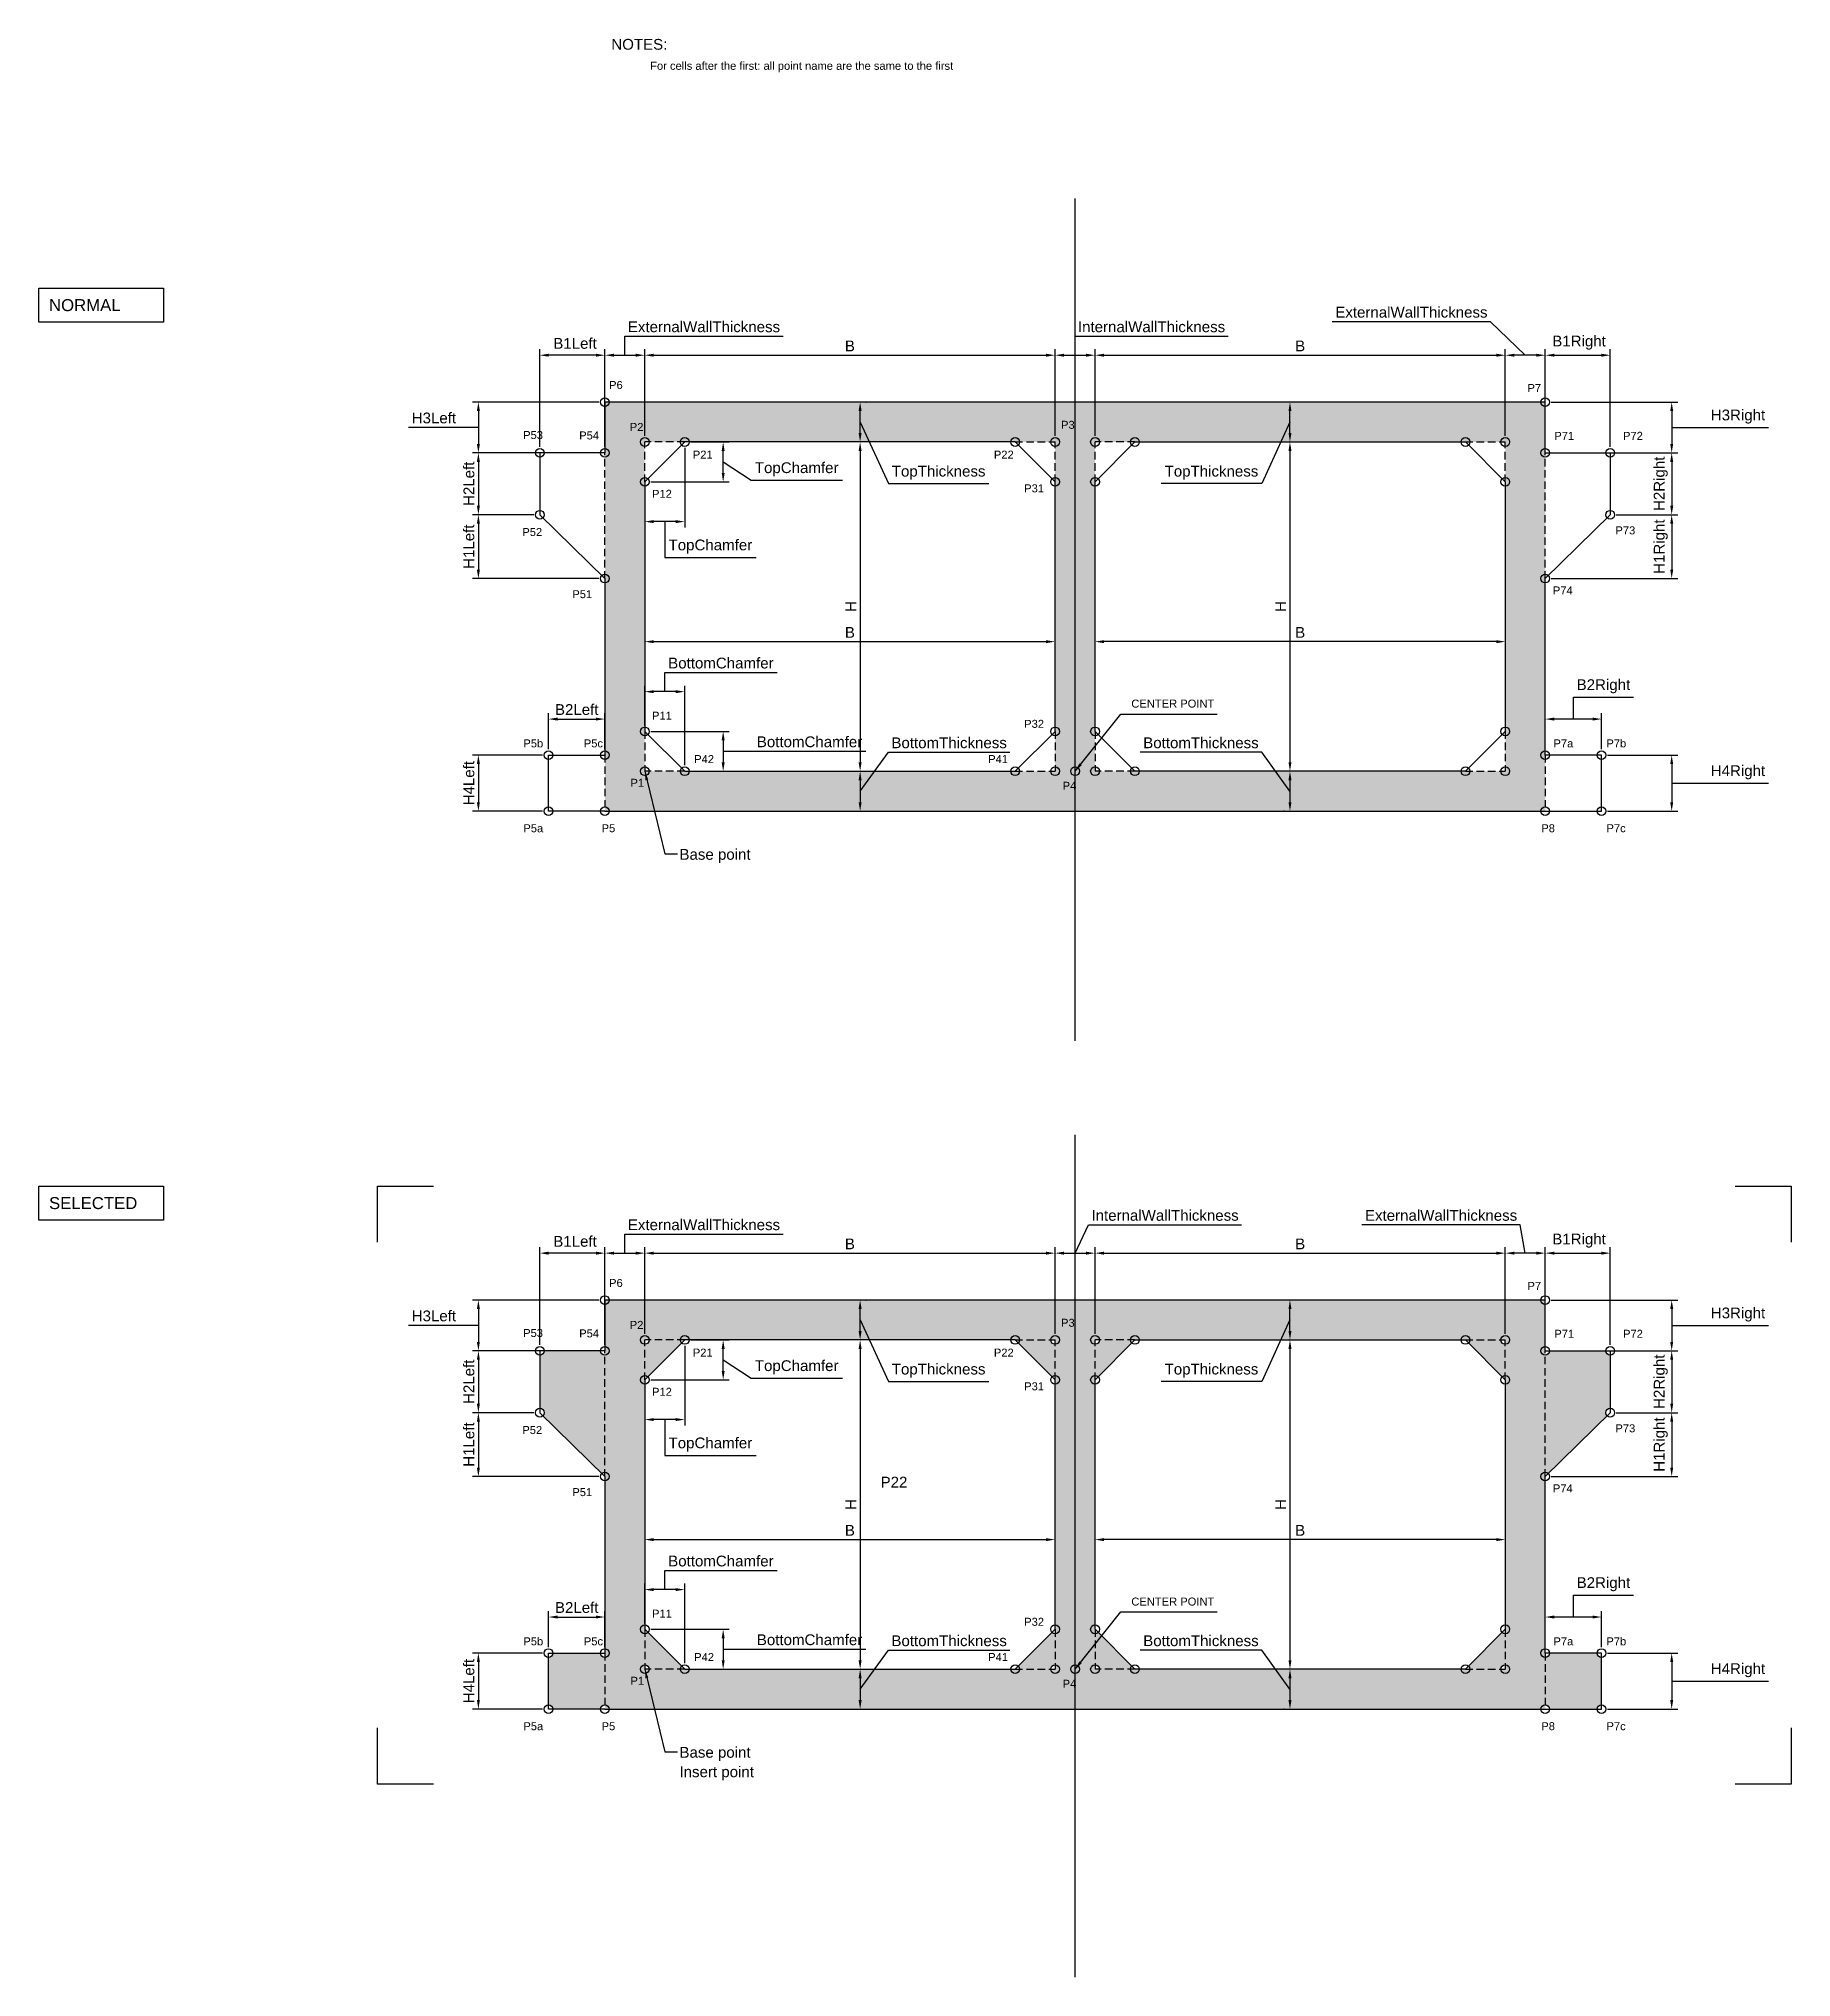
# Paper-space layout 'Layout1' of a CAD drawing. Header units: millimetres. Extents: x -993 to 8590, y -6923 to -202.
# Drawn here: x -993 to 3398, y -5060 to -202 of the extents above; entities that cross this region are included whole.
import ezdxf

# ---------------------------------------------------------------- set-up
doc = ezdxf.new("R2010")
doc.units = ezdxf.units.MM
doc.header["$LTSCALE"] = 150
doc.linetypes.add('CENTER2', pattern=[1.125, 0.75, -0.125, 0.125, -0.125])
doc.linetypes.add('HIDDEN2', pattern=[0.1875, 0.125, -0.0625])
doc.layers.get('DEFPOINTS').update_dxf_attribs({"color": 251})
for name, color, linetype in [('1', 1, 'Continuous'), ('2', 2, 'Continuous'), ('5', 5, 'Continuous'), ('6', 6, 'Continuous'), ('dim', 7, 'Continuous'), ('Hatch', 251, 'Continuous')]:
    doc.layers.add(name, color=color, linetype=linetype)
doc.styles.add('thuong', font='Vnarial.ttf')
doc.dimstyles.new('D15', dxfattribs={"dimscale": 15, "dimtxt": 1.8, "dimasz": 1.5, "dimexe": 1, "dimexo": 1, "dimgap": 0.65, "dimtad": 1, "dimtoh": 1, "dimdec": 4, "dimzin": 12, "dimdsep": 46, "dimtxsty": 'thuong', "dimcen": 0.5, "dimclrd": 251, "dimclre": 251, "dimclrt": 4, "dimaunit": 1, "dimadec": 0, "dimazin": 3, "dimtfac": 1, "dimtdec": 4, "dimtofl": 0, "dimtmove": 1, "dimatfit": 3, "dimfxl": 1, "dimtolj": 1, "dimtzin": 12, "dimarcsym": 2})

psp = doc.layouts.get("Layout1")

# ---------------------------------------------------------------- texts
at = {"color": 4, "style": 'thuong'}
for s, p in [('Base point', (612.00456, -2259.86733)), ('Base point', (612.00456, -4510.13703)), ('Insert point', (612.00456, -4558.92143))]:
    psp.add_text(s, height=27, dxfattribs=at).set_placement(p)
at = {"layer": '1', "color": 1, "style": 'thuong'}
for s, height, p in [('NOTES:', 27, (441.28331, -229.85607)), ('CENTER POINT', 20, (1744.23046, -1878.53224)), ('CENTER POINT', 20, (1744.23046, -4128.80194))]:
    psp.add_text(s, height=height, dxfattribs=at).set_placement(p)
at = {"layer": '2', "color": 2, "style": 'thuong'}
for s, height, p in [('For cells after the first: all point name are the same to the first', 20, (538.54396, -280.22334)), ('NORMAL', 30, (-967.65644, -884.94339)), ('P21', 20, (645.4929, -1254.6881)), ('P22', 20, (1399.84005, -1254.6881)), ('P12', 20, (543.2738, -1352.85093)), ('P31', 20, (1475.7724, -1339.09552)), ('P11', 20, (543.2738, -1908.75721)), ('P32', 20, (1475.7724, -1929.24214)), ('P42', 20, (648.83694, -2017.54042)), ('P41', 20, (1385.53427, -2017.54042)), ('P1', 20, (489.2832, -2077.04229)), ('SELECTED', 30, (-967.65644, -3135.21309)), ('P21', 20, (645.4929, -3504.9578)), ('P22', 20, (1399.84005, -3504.9578)), ('P12', 20, (543.2738, -3603.12063)), ('P31', 20, (1475.7724, -3589.36522)), ('P22', 27, (1115.98696, -3833.0005)), ('P11', 20, (543.2738, -4159.02691)), ('P32', 20, (1475.7724, -4179.51184)), ('P42', 20, (648.83694, -4267.81012)), ('P41', 20, (1385.53427, -4267.81012)), ('P1', 20, (489.2832, -4327.31199))]:
    psp.add_text(s, height=height, dxfattribs=at).set_placement(p)
at = {"layer": '2', "style": 'thuong'}
for s, p in [('P6', (435.68471, -1080.12042)), ('P7', (2736.83224, -1087.54385)), ('P2', (487.5075, -1185.20463)), ('P3', (1568.11795, -1179.89949)), ('P53', (220.33756, -1205.47712)), ('P54', (360.81355, -1206.5014)), ('P71', (2804.12928, -1207.52156)), ('P72', (2976.32479, -1207.52156)), ('P52', (218.30113, -1448.58535)), ('P73', (2957.23679, -1444.39037)), ('P51', (343.5629, -1604.27438)), ('P74', (2800.48156, -1594.90772)), ('P5b', (220.86431, -1978.19566)), ('P5c', (372.36755, -1978.19566)), ('P7a', (2801.91158, -1978.19566)), ('P7b', (2934.6257, -1978.19566)), ('P4', (1572.16009, -2084.47809)), ('P5a', (220.86431, -2190.86531)), ('P5', (416.91063, -2190.86531)), ('P8', (2771.47866, -2190.86531)), ('P7c', (2934.83034, -2190.86531)), ('P6', (435.68471, -3330.39012)), ('P7', (2736.83224, -3337.81355)), ('P53', (220.33756, -3455.74682)), ('P54', (360.81355, -3456.77109)), ('P2', (487.5075, -3435.47433)), ('P3', (1568.11795, -3430.16919)), ('P71', (2804.12928, -3457.79126)), ('P72', (2976.32479, -3457.79126)), ('P52', (218.30113, -3698.85505)), ('P73', (2957.23679, -3694.66007)), ('P51', (343.5629, -3854.54408)), ('P74', (2800.48156, -3845.17742)), ('P5b', (220.86431, -4228.46536)), ('P5c', (372.36755, -4228.46536)), ('P7a', (2801.91158, -4228.46536)), ('P7b', (2934.6257, -4228.46536)), ('P4', (1572.16009, -4334.74779)), ('P5a', (220.86431, -4441.13501)), ('P5', (416.91063, -4441.13501)), ('P8', (2771.47866, -4441.13501)), ('P7c', (2934.83034, -4441.13501))]:
    psp.add_text(s, height=20, dxfattribs=at).set_placement(p)

# ---------------------------------------------------------------- blocks, each defined once
blk = doc.blocks.new('*D18')
at = {"layer": 'DEFPOINTS', "color": 0}
for p in [(1064.7, -1212.9), (1064.7, -2038.1), (1064.7, -2038.1)]:
    blk.add_point(p, dxfattribs=at)
at = {"layer": 'dim', "color": 251, "lineweight": -2}
blk.add_line((1064.7, -1235.4), (1064.7, -2015.6), dxfattribs=at)
at = {"layer": 'dim', "color": 251}
for points in [[(1060.9, -1235.4), (1068.4, -1235.4), (1064.7, -1212.9)], [(1060.9, -2015.6), (1068.4, -2015.6), (1064.7, -2038.1)]]:
    blk.add_solid(points, dxfattribs=at)
at = {"layer": 'dim', "color": 4, "insert": (1041.4, -1625.5), "char_height": 27, "attachment_point": 5, "rotation": 90, "style": 'thuong'}
blk.add_mtext('\\A1;H', dxfattribs=at)
blk = doc.blocks.new('*D19')
at = {"layer": 'DEFPOINTS', "color": 0}
for p in [(525.1, -1713.3), (1553.2, -1713.3), (1553.2, -1713.3)]:
    blk.add_point(p, dxfattribs=at)
at = {"layer": 'dim', "color": 251, "lineweight": -2}
blk.add_line((547.6, -1713.3), (1530.7, -1713.3), dxfattribs=at)
at = {"layer": 'dim', "color": 251}
for points in [[(547.6, -1709.6), (547.6, -1717.1), (525.1, -1713.3)], [(1530.7, -1709.6), (1530.7, -1717.1), (1553.2, -1713.3)]]:
    blk.add_solid(points, dxfattribs=at)
at = {"layer": 'dim', "color": 4, "insert": (1039.1, -1690.1), "char_height": 27, "attachment_point": 5, "style": 'thuong'}
blk.add_mtext('\\A1;B', dxfattribs=at)
blk = doc.blocks.new('*D20')
at = {"layer": 'DEFPOINTS', "color": 0}
for p in [(425.1, -1112.9), (108.2, -1240.2), (425.1, -1240.2)]:
    blk.add_point(p, dxfattribs=at)
at = {"layer": 'dim', "color": 251, "lineweight": -2}
for p, q in [((410.1, -1112.9), (93.2, -1112.9)), ((108.2, -1135.4), (108.2, -1217.7)), ((60.4, -1176.6), (-67, -1176.6)), ((108.2, -1176.6), (60.4, -1176.6)), ((410.1, -1240.2), (93.2, -1240.2))]:
    blk.add_line(p, q, dxfattribs=at)
at = {"layer": 'dim', "color": 251}
for points in [[(104.4, -1135.4), (111.9, -1135.4), (108.2, -1112.9)], [(104.4, -1217.7), (111.9, -1217.7), (108.2, -1240.2)]]:
    blk.add_solid(points, dxfattribs=at)
at = {"layer": 'dim', "color": 4, "insert": (-3.3, -1152.9), "char_height": 27, "attachment_point": 5, "style": 'thuong'}
blk.add_mtext('\\A1;H3Left', dxfattribs=at)
blk = doc.blocks.new('*D21')
at = {"layer": 'DEFPOINTS', "color": 0}
for p in [(425.1, -1240.2), (108.2, -1395.2), (262, -1395.2)]:
    blk.add_point(p, dxfattribs=at)
at = {"layer": 'dim', "color": 251, "lineweight": -2}
for p, q in [((410.1, -1240.2), (93.2, -1240.2)), ((108.2, -1262.7), (108.2, -1372.7)), ((247, -1395.2), (93.2, -1395.2))]:
    blk.add_line(p, q, dxfattribs=at)
at = {"layer": 'dim', "color": 251}
for points in [[(104.4, -1262.7), (111.9, -1262.7), (108.2, -1240.2)], [(104.4, -1372.7), (111.9, -1372.7), (108.2, -1395.2)]]:
    blk.add_solid(points, dxfattribs=at)
at = {"layer": 'dim', "color": 4, "insert": (84.5, -1317.7), "char_height": 27, "attachment_point": 5, "rotation": 90, "style": 'thuong'}
blk.add_mtext('\\A1;H2Left', dxfattribs=at)
blk = doc.blocks.new('*D22')
at = {"layer": 'DEFPOINTS', "color": 0}
for p in [(262, -1395.2), (108.2, -1555.3), (425.1, -1555.3)]:
    blk.add_point(p, dxfattribs=at)
at = {"layer": 'dim', "color": 251, "lineweight": -2}
for p, q in [((247, -1395.2), (93.2, -1395.2)), ((108.2, -1417.7), (108.2, -1532.8)), ((410.1, -1555.3), (93.2, -1555.3))]:
    blk.add_line(p, q, dxfattribs=at)
at = {"layer": 'dim', "color": 251}
for points in [[(104.4, -1417.7), (111.9, -1417.7), (108.2, -1395.2)], [(104.4, -1532.8), (111.9, -1532.8), (108.2, -1555.3)]]:
    blk.add_solid(points, dxfattribs=at)
at = {"layer": 'dim', "color": 4, "insert": (84.5, -1475.2), "char_height": 27, "attachment_point": 5, "rotation": 90, "style": 'thuong'}
blk.add_mtext('\\A1;H1Left', dxfattribs=at)
blk = doc.blocks.new('*D23')
at = {"layer": 'DEFPOINTS', "color": 0}
for p in [(625.1, -1212.9), (525.1, -1312.9), (525.1, -1412.5)]:
    blk.add_point(p, dxfattribs=at)
at = {"layer": 'dim', "color": 251, "lineweight": -2}
for p, q in [((625.1, -1227.9), (625.1, -1427.5)), ((525.1, -1327.9), (525.1, -1427.5)), ((602.6, -1412.5), (547.6, -1412.5)), ((575.1, -1412.5), (575.1, -1502.3)), ((575.1, -1502.3), (803.8, -1502.3))]:
    blk.add_line(p, q, dxfattribs=at)
at = {"layer": 'dim', "color": 251}
for points in [[(547.6, -1408.7), (547.6, -1416.2), (525.1, -1412.5)], [(602.6, -1408.7), (602.6, -1416.2), (625.1, -1412.5)]]:
    blk.add_solid(points, dxfattribs=at)
at = {"layer": 'dim', "color": 4, "insert": (689.5, -1475), "char_height": 27, "attachment_point": 5, "style": 'thuong'}
blk.add_mtext('\\A1;TopChamfer', dxfattribs=at)
blk = doc.blocks.new('*D17')
at = {"layer": 'DEFPOINTS', "color": 0}
for p in [(625.1, -1212.9), (721.5, -1212.9), (525.1, -1312.9)]:
    blk.add_point(p, dxfattribs=at)
at = {"layer": 'dim', "color": 251, "lineweight": -2}
for p, q in [((640.1, -1212.9), (736.5, -1212.9)), ((721.5, -1290.4), (721.5, -1235.4)), ((721.5, -1262.9), (791.3, -1308.6)), ((791.3, -1308.6), (1020.1, -1308.6)), ((540.1, -1312.9), (736.5, -1312.9))]:
    blk.add_line(p, q, dxfattribs=at)
at = {"layer": 'dim', "color": 251}
for points in [[(717.8, -1235.4), (725.3, -1235.4), (721.5, -1212.9)], [(717.8, -1290.4), (725.3, -1290.4), (721.5, -1312.9)]]:
    blk.add_solid(points, dxfattribs=at)
at = {"layer": 'dim', "color": 4, "insert": (905.7, -1281.4), "char_height": 27, "attachment_point": 5, "style": 'thuong'}
blk.add_mtext('\\A1;TopChamfer', dxfattribs=at)
blk = doc.blocks.new('*D5')
at = {"layer": 'DEFPOINTS', "color": 0}
for p in [(2781.3, -1112.9), (2781.3, -1240.2), (3098.2, -1240.2)]:
    blk.add_point(p, dxfattribs=at)
at = {"layer": 'dim', "color": 251, "lineweight": -2}
for p, q in [((2796.3, -1112.9), (3113.2, -1112.9)), ((3098.2, -1135.4), (3098.2, -1217.7)), ((3098.2, -1176.6), (3188.2, -1176.6)), ((3188.2, -1176.6), (3340.7, -1176.6)), ((2796.3, -1240.2), (3113.2, -1240.2))]:
    blk.add_line(p, q, dxfattribs=at)
at = {"layer": 'dim', "color": 251}
for points in [[(3094.5, -1135.4), (3102, -1135.4), (3098.2, -1112.9)], [(3094.5, -1217.7), (3102, -1217.7), (3098.2, -1240.2)]]:
    blk.add_solid(points, dxfattribs=at)
at = {"layer": 'dim', "color": 4, "insert": (3264.4, -1149.3), "char_height": 27, "attachment_point": 5, "style": 'thuong'}
blk.add_mtext('\\A1;H3Right', dxfattribs=at)
blk = doc.blocks.new('*D6')
at = {"layer": 'DEFPOINTS', "color": 0}
for p in [(2781.3, -1240.2), (2944.4, -1395.2), (3098.2, -1395.2)]:
    blk.add_point(p, dxfattribs=at)
at = {"layer": 'dim', "color": 251, "lineweight": -2}
for p, q in [((2796.3, -1240.2), (3113.2, -1240.2)), ((3098.2, -1262.7), (3098.2, -1372.7)), ((2959.4, -1395.2), (3113.2, -1395.2))]:
    blk.add_line(p, q, dxfattribs=at)
at = {"layer": 'dim', "color": 251}
for points in [[(3094.5, -1262.7), (3102, -1262.7), (3098.2, -1240.2)], [(3094.5, -1372.7), (3102, -1372.7), (3098.2, -1395.2)]]:
    blk.add_solid(points, dxfattribs=at)
at = {"layer": 'dim', "color": 4, "insert": (3070.9, -1317.7), "char_height": 27, "attachment_point": 5, "rotation": 90, "style": 'thuong'}
blk.add_mtext('\\A1;H2Right', dxfattribs=at)
blk = doc.blocks.new('*D7')
at = {"layer": 'DEFPOINTS', "color": 0}
for p in [(2944.4, -1395.2), (2781.3, -1555.3), (3098.2, -1555.3)]:
    blk.add_point(p, dxfattribs=at)
at = {"layer": 'dim', "color": 251, "lineweight": -2}
for p, q in [((2959.4, -1395.2), (3113.2, -1395.2)), ((3098.2, -1417.7), (3098.2, -1532.8)), ((2796.3, -1555.3), (3113.2, -1555.3))]:
    blk.add_line(p, q, dxfattribs=at)
at = {"layer": 'dim', "color": 251}
for points in [[(3094.5, -1417.7), (3102, -1417.7), (3098.2, -1395.2)], [(3094.5, -1532.8), (3102, -1532.8), (3098.2, -1555.3)]]:
    blk.add_solid(points, dxfattribs=at)
at = {"layer": 'dim', "color": 4, "insert": (3070.9, -1475.2), "char_height": 27, "attachment_point": 5, "rotation": 90, "style": 'thuong'}
blk.add_mtext('\\A1;H1Right', dxfattribs=at)
blk = doc.blocks.new('*D8')
at = {"layer": 'DEFPOINTS', "color": 0}
for p in [(525.1, -1838.6), (525.1, -1938.1), (625.1, -2038.1)]:
    blk.add_point(p, dxfattribs=at)
at = {"layer": 'dim', "color": 251, "lineweight": -2}
for p, q in [((575.1, -1838.6), (575.1, -1790.8)), ((575.1, -1790.8), (856.5, -1790.8)), ((525.1, -1923.1), (525.1, -1823.6)), ((602.6, -1838.6), (547.6, -1838.6)), ((625.1, -2023.1), (625.1, -1823.6))]:
    blk.add_line(p, q, dxfattribs=at)
at = {"layer": 'dim', "color": 251}
for points in [[(547.6, -1834.9), (547.6, -1842.4), (525.1, -1838.6)], [(602.6, -1834.9), (602.6, -1842.4), (625.1, -1838.6)]]:
    blk.add_solid(points, dxfattribs=at)
at = {"layer": 'dim', "color": 4, "insert": (715.8, -1767.1), "char_height": 27, "attachment_point": 5, "style": 'thuong'}
blk.add_mtext('\\A1;BottomChamfer', dxfattribs=at)
blk = doc.blocks.new('*D9')
at = {"layer": 'DEFPOINTS', "color": 0}
for p in [(525.1, -1938.1), (625.1, -2038.1), (721.5, -2038.1)]:
    blk.add_point(p, dxfattribs=at)
at = {"layer": 'dim', "color": 251, "lineweight": -2}
for p, q in [((540.1, -1938.1), (736.5, -1938.1)), ((721.5, -1960.6), (721.5, -2015.6)), ((721.5, -1988.1), (797.2, -1988.1)), ((797.2, -1988.1), (1078.6, -1988.1)), ((640.1, -2038.1), (736.5, -2038.1))]:
    blk.add_line(p, q, dxfattribs=at)
at = {"layer": 'dim', "color": 251}
for points in [[(717.8, -1960.6), (725.3, -1960.6), (721.5, -1938.1)], [(717.8, -2015.6), (725.3, -2015.6), (721.5, -2038.1)]]:
    blk.add_solid(points, dxfattribs=at)
at = {"layer": 'dim', "color": 4, "insert": (937.9, -1964.4), "char_height": 27, "attachment_point": 5, "style": 'thuong'}
blk.add_mtext('\\A1;BottomChamfer', dxfattribs=at)
blk = doc.blocks.new('*D10')
at = {"layer": 'DEFPOINTS', "color": 0}
for p in [(284, -1997.6), (108.2, -2138.1), (284, -2138.1)]:
    blk.add_point(p, dxfattribs=at)
at = {"layer": 'dim', "color": 251, "lineweight": -2}
for p, q in [((269, -1997.6), (93.2, -1997.6)), ((108.2, -2020.1), (108.2, -2115.6)), ((269, -2138.1), (93.2, -2138.1))]:
    blk.add_line(p, q, dxfattribs=at)
at = {"layer": 'dim', "color": 251}
for points in [[(104.4, -2020.1), (111.9, -2020.1), (108.2, -1997.6)], [(104.4, -2115.6), (111.9, -2115.6), (108.2, -2138.1)]]:
    blk.add_solid(points, dxfattribs=at)
at = {"layer": 'dim', "color": 4, "insert": (84.5, -2067.9), "char_height": 27, "attachment_point": 5, "rotation": 90, "style": 'thuong'}
blk.add_mtext('\\A1;H4Left', dxfattribs=at)
blk = doc.blocks.new('*D1')
at = {"layer": 'DEFPOINTS', "color": 0}
for p in [(1653.2, -1713.3), (1653.2, -1713.3), (2681.3, -1713.3)]:
    blk.add_point(p, dxfattribs=at)
at = {"layer": 'dim', "color": 251, "lineweight": -2}
blk.add_line((2658.8, -1713.3), (1675.7, -1713.3), dxfattribs=at)
at = {"layer": 'dim', "color": 251}
for points in [[(1675.7, -1709.6), (1675.7, -1717.1), (1653.2, -1713.3)], [(2658.8, -1709.6), (2658.8, -1717.1), (2681.3, -1713.3)]]:
    blk.add_solid(points, dxfattribs=at)
at = {"layer": 'dim', "color": 4, "insert": (2167.3, -1690.1), "char_height": 27, "attachment_point": 5, "style": 'thuong'}
blk.add_mtext('\\A1;B', dxfattribs=at)
blk = doc.blocks.new('*D11')
at = {"layer": 'DEFPOINTS', "color": 0}
for p in [(425.1, -1907.3), (284, -1997.6), (425.1, -1997.6)]:
    blk.add_point(p, dxfattribs=at)
at = {"layer": 'dim', "color": 251, "lineweight": -2}
for p, q in [((284, -1982.6), (284, -1892.3)), ((425.1, -1982.6), (425.1, -1892.3)), ((306.5, -1907.3), (402.6, -1907.3))]:
    blk.add_line(p, q, dxfattribs=at)
at = {"layer": 'dim', "color": 251}
for points in [[(306.5, -1903.6), (306.5, -1911.1), (284, -1907.3)], [(402.6, -1903.6), (402.6, -1911.1), (425.1, -1907.3)]]:
    blk.add_solid(points, dxfattribs=at)
at = {"layer": 'dim', "color": 4, "insert": (354.6, -1883.6), "char_height": 27, "attachment_point": 5, "style": 'thuong'}
blk.add_mtext('\\A1;B2Left', dxfattribs=at)
blk = doc.blocks.new('*D12')
at = {"layer": 'DEFPOINTS', "color": 0}
for p in [(262, -995.5), (262, -1240.2), (425.1, -1240.2)]:
    blk.add_point(p, dxfattribs=at)
at = {"layer": 'dim', "color": 251, "lineweight": -2}
for p, q in [((262, -1225.2), (262, -980.5)), ((402.6, -995.5), (284.5, -995.5)), ((425.1, -1225.2), (425.1, -980.5))]:
    blk.add_line(p, q, dxfattribs=at)
at = {"layer": 'dim', "color": 251}
for points in [[(284.5, -991.7), (284.5, -999.2), (262, -995.5)], [(402.6, -991.7), (402.6, -999.2), (425.1, -995.5)]]:
    blk.add_solid(points, dxfattribs=at)
at = {"layer": 'dim', "color": 4, "insert": (350.4, -966), "char_height": 27, "attachment_point": 5, "style": 'thuong'}
blk.add_mtext('\\A1;B1Left', dxfattribs=at)
blk = doc.blocks.new('*D2')
at = {"layer": 'DEFPOINTS', "color": 0}
for p in [(2781.3, -1907.3), (2781.3, -1997.6), (2922.3, -1997.6)]:
    blk.add_point(p, dxfattribs=at)
at = {"layer": 'dim', "color": 251, "lineweight": -2}
for p, q in [((2781.3, -1982.6), (2781.3, -1892.3)), ((2851.8, -1907.3), (2851.8, -1852.4)), ((2851.8, -1852.4), (3002.5, -1852.4)), ((2922.3, -1982.6), (2922.3, -1892.3)), ((2899.8, -1907.3), (2803.8, -1907.3))]:
    blk.add_line(p, q, dxfattribs=at)
at = {"layer": 'dim', "color": 251}
for points in [[(2803.8, -1903.6), (2803.8, -1911.1), (2781.3, -1907.3)], [(2899.8, -1903.6), (2899.8, -1911.1), (2922.3, -1907.3)]]:
    blk.add_solid(points, dxfattribs=at)
at = {"layer": 'dim', "color": 4, "insert": (2927.2, -1825.1), "char_height": 27, "attachment_point": 5, "style": 'thuong'}
blk.add_mtext('\\A1;B2Right', dxfattribs=at)
blk = doc.blocks.new('*D3')
at = {"layer": 'DEFPOINTS', "color": 0}
for p in [(2944.4, -995.5), (2781.3, -1240.2), (2944.4, -1240.2)]:
    blk.add_point(p, dxfattribs=at)
at = {"layer": 'dim', "color": 251, "lineweight": -2}
for p, q in [((2781.3, -1225.2), (2781.3, -980.5)), ((2803.8, -995.5), (2921.9, -995.5)), ((2944.4, -1225.2), (2944.4, -980.5))]:
    blk.add_line(p, q, dxfattribs=at)
at = {"layer": 'dim', "color": 251}
for points in [[(2803.8, -991.7), (2803.8, -999.2), (2781.3, -995.5)], [(2921.9, -991.7), (2921.9, -999.2), (2944.4, -995.5)]]:
    blk.add_solid(points, dxfattribs=at)
at = {"layer": 'dim', "color": 4, "insert": (2866.1, -964), "char_height": 27, "attachment_point": 5, "style": 'thuong'}
blk.add_mtext('\\A1;B1Right', dxfattribs=at)
blk = doc.blocks.new('*D13')
at = {"layer": 'DEFPOINTS', "color": 0}
for p in [(525.1, -995.5), (525.1, -1212.9), (425.1, -1240.2)]:
    blk.add_point(p, dxfattribs=at)
at = {"layer": 'dim', "color": 251, "lineweight": -2}
for p, q in [((475.1, -995.5), (475.1, -948)), ((475.1, -948), (871.7, -948)), ((425.1, -1225.2), (425.1, -980.5)), ((447.6, -995.5), (502.6, -995.5)), ((525.1, -1197.9), (525.1, -980.5))]:
    blk.add_line(p, q, dxfattribs=at)
at = {"layer": 'dim', "color": 251}
for points in [[(447.6, -991.7), (447.6, -999.2), (425.1, -995.5)], [(502.6, -991.7), (502.6, -999.2), (525.1, -995.5)]]:
    blk.add_solid(points, dxfattribs=at)
at = {"layer": 'dim', "color": 4, "insert": (673.4, -924.4), "char_height": 27, "attachment_point": 5, "style": 'thuong'}
blk.add_mtext('\\A1;ExternalWallThickness', dxfattribs=at)
blk = doc.blocks.new('*D14')
at = {"layer": 'DEFPOINTS', "color": 0}
for p in [(1553.2, -995.5), (525.1, -1212.9), (1553.2, -1212.9)]:
    blk.add_point(p, dxfattribs=at)
at = {"layer": 'dim', "color": 251, "lineweight": -2}
for p, q in [((525.1, -1197.9), (525.1, -980.5)), ((547.6, -995.5), (1530.7, -995.5)), ((1553.2, -1197.9), (1553.2, -980.5))]:
    blk.add_line(p, q, dxfattribs=at)
at = {"layer": 'dim', "color": 251}
for points in [[(547.6, -991.7), (547.6, -999.2), (525.1, -995.5)], [(1530.7, -991.7), (1530.7, -999.2), (1553.2, -995.5)]]:
    blk.add_solid(points, dxfattribs=at)
at = {"layer": 'dim', "color": 4, "insert": (1039.1, -972.2), "char_height": 27, "attachment_point": 5, "style": 'thuong'}
blk.add_mtext('\\A1;B', dxfattribs=at)
blk = doc.blocks.new('*D15')
at = {"layer": 'DEFPOINTS', "color": 0}
for p in [(1653.2, -995.5), (1553.2, -1212.9), (1653.2, -1212.9)]:
    blk.add_point(p, dxfattribs=at)
at = {"layer": 'dim', "color": 251, "lineweight": -2}
for p, q in [((1603.2, -995.5), (1603.2, -948)), ((1603.2, -948), (1986.7, -948)), ((1553.2, -1197.9), (1553.2, -980.5)), ((1575.7, -995.5), (1630.7, -995.5)), ((1653.2, -1197.9), (1653.2, -980.5))]:
    blk.add_line(p, q, dxfattribs=at)
at = {"layer": 'dim', "color": 251}
for points in [[(1575.7, -991.7), (1575.7, -999.2), (1553.2, -995.5)], [(1630.7, -991.7), (1630.7, -999.2), (1653.2, -995.5)]]:
    blk.add_solid(points, dxfattribs=at)
at = {"layer": 'dim', "color": 4, "insert": (1794.9, -924.4), "char_height": 27, "attachment_point": 5, "style": 'thuong'}
blk.add_mtext('\\A1;InternalWallThickness', dxfattribs=at)
blk = doc.blocks.new('*D16')
at = {"layer": 'DEFPOINTS', "color": 0}
for p in [(2681.3, -995.5), (1653.2, -1212.9), (2681.3, -1212.9)]:
    blk.add_point(p, dxfattribs=at)
at = {"layer": 'dim', "color": 251, "lineweight": -2}
for p, q in [((1653.2, -1197.9), (1653.2, -980.5)), ((1675.7, -995.5), (2658.8, -995.5)), ((2681.3, -1197.9), (2681.3, -980.5))]:
    blk.add_line(p, q, dxfattribs=at)
at = {"layer": 'dim', "color": 251}
for points in [[(1675.7, -991.7), (1675.7, -999.2), (1653.2, -995.5)], [(2658.8, -991.7), (2658.8, -999.2), (2681.3, -995.5)]]:
    blk.add_solid(points, dxfattribs=at)
at = {"layer": 'dim', "color": 4, "insert": (2167.3, -972.2), "char_height": 27, "attachment_point": 5, "style": 'thuong'}
blk.add_mtext('\\A1;B', dxfattribs=at)
blk = doc.blocks.new('*D4')
at = {"layer": 'DEFPOINTS', "color": 0}
for p in [(2681.3, -995.5), (2681.3, -1212.9), (2781.3, -1240.2)]:
    blk.add_point(p, dxfattribs=at)
at = {"layer": 'dim', "color": 251, "lineweight": -2}
for p, q in [((2644.3, -911.4), (2247.7, -911.4)), ((2731.3, -995.5), (2644.3, -911.4)), ((2681.3, -1197.9), (2681.3, -980.5)), ((2758.8, -995.5), (2703.8, -995.5)), ((2781.3, -1225.2), (2781.3, -980.5))]:
    blk.add_line(p, q, dxfattribs=at)
at = {"layer": 'dim', "color": 251}
for points in [[(2703.8, -991.7), (2703.8, -999.2), (2681.3, -995.5)], [(2758.8, -991.7), (2758.8, -999.2), (2781.3, -995.5)]]:
    blk.add_solid(points, dxfattribs=at)
at = {"layer": 'dim', "color": 4, "insert": (2446, -887.9), "char_height": 27, "attachment_point": 5, "style": 'thuong'}
blk.add_mtext('\\A1;ExternalWallThickness', dxfattribs=at)
blk = doc.blocks.new('*D24')
at = {"layer": 'DEFPOINTS', "color": 0}
for p in [(2922.3, -1997.6), (2922.3, -2138.1), (3098.2, -2138.1)]:
    blk.add_point(p, dxfattribs=at)
at = {"layer": 'dim', "color": 251, "lineweight": -2}
for p, q in [((2937.3, -1997.6), (3113.2, -1997.6)), ((3098.2, -2020.1), (3098.2, -2115.6)), ((3098.2, -2067.9), (3188, -2067.9)), ((3188, -2067.9), (3340.5, -2067.9)), ((2937.3, -2138.1), (3113.2, -2138.1))]:
    blk.add_line(p, q, dxfattribs=at)
at = {"layer": 'dim', "color": 251}
for points in [[(3094.5, -2020.1), (3102, -2020.1), (3098.2, -1997.6)], [(3094.5, -2115.6), (3102, -2115.6), (3098.2, -2138.1)]]:
    blk.add_solid(points, dxfattribs=at)
at = {"layer": 'dim', "color": 4, "insert": (3264.2, -2040.7), "char_height": 27, "attachment_point": 5, "style": 'thuong'}
blk.add_mtext('\\A1;H4Right', dxfattribs=at)
blk = doc.blocks.new('*D25')
at = {"layer": '2', "color": 251, "lineweight": -2}
for p, q in [((1064.7, -2088.1), (1135.4, -1990.5)), ((1135.4, -1990.5), (1440, -1990.5)), ((1064.7, -2060.6), (1064.7, -2115.6)), ((1078.7, -2138.1), (1079.7, -2138.1))]:
    blk.add_line(p, q, dxfattribs=at)
at = {"layer": '2', "color": 251}
for points in [[(1060.9, -2060.6), (1068.4, -2060.6), (1064.7, -2038.1)], [(1060.9, -2115.6), (1068.4, -2115.6), (1064.7, -2138.1)]]:
    blk.add_solid(points, dxfattribs=at)
at = {"layer": 'DEFPOINTS', "color": 0}
for p in [(1064.7, -2038.1), (1063.7, -2138.1), (1064.7, -2138.1)]:
    blk.add_point(p, dxfattribs=at)
at = {"layer": '2', "color": 4, "insert": (1287.7, -1966.9), "char_height": 27, "attachment_point": 5, "style": 'thuong'}
blk.add_mtext('\\A1;BottomThickness', dxfattribs=at)
blk = doc.blocks.new('*D26')
at = {"layer": '2', "color": 251, "lineweight": -2}
for p, q in [((1078.7, -1112.9), (1079.7, -1112.9)), ((1064.7, -1190.4), (1064.7, -1135.4)), ((1064.7, -1162.9), (1135.4, -1317.1)), ((1135.4, -1317.1), (1387.4, -1317.1))]:
    blk.add_line(p, q, dxfattribs=at)
at = {"layer": '2', "color": 251}
for points in [[(1060.9, -1135.4), (1068.4, -1135.4), (1064.7, -1112.9)], [(1060.9, -1190.4), (1068.4, -1190.4), (1064.7, -1212.9)]]:
    blk.add_solid(points, dxfattribs=at)
at = {"layer": 'DEFPOINTS', "color": 0}
for p in [(1063.7, -1112.9), (1064.7, -1112.9), (1064.7, -1212.9)]:
    blk.add_point(p, dxfattribs=at)
at = {"layer": '2', "color": 4, "insert": (1261.4, -1290.1), "char_height": 27, "attachment_point": 5, "style": 'thuong'}
blk.add_mtext('\\A1;TopThickness', dxfattribs=at)
blk = doc.blocks.new('*D28')
at = {"layer": 'DEFPOINTS', "color": 0}
for p in [(2141.7, -1212.9), (2141.7, -2038.1), (2141.7, -2038.1)]:
    blk.add_point(p, dxfattribs=at)
at = {"layer": 'dim', "color": 251, "lineweight": -2}
blk.add_line((2141.7, -1235.4), (2141.7, -2015.6), dxfattribs=at)
at = {"layer": 'dim', "color": 251}
for points in [[(2138, -1235.4), (2145.5, -1235.4), (2141.7, -1212.9)], [(2138, -2015.6), (2145.5, -2015.6), (2141.7, -2038.1)]]:
    blk.add_solid(points, dxfattribs=at)
at = {"layer": 'dim', "color": 4, "insert": (2118.5, -1625.5), "char_height": 27, "attachment_point": 5, "rotation": 90, "style": 'thuong'}
blk.add_mtext('\\A1;H', dxfattribs=at)
blk = doc.blocks.new('*D29')
at = {"layer": '2', "color": 251, "lineweight": -2}
for p, q in [((2071, -1990.5), (1766.4, -1990.5)), ((2141.7, -2088.1), (2071, -1990.5)), ((2141.7, -2060.6), (2141.7, -2115.6)), ((2127.7, -2138.1), (2126.7, -2138.1))]:
    blk.add_line(p, q, dxfattribs=at)
at = {"layer": '2', "color": 251}
for points in [[(2138, -2060.6), (2145.5, -2060.6), (2141.7, -2038.1)], [(2138, -2115.6), (2145.5, -2115.6), (2141.7, -2138.1)]]:
    blk.add_solid(points, dxfattribs=at)
at = {"layer": 'DEFPOINTS', "color": 0}
for p in [(2141.7, -2038.1), (2141.7, -2138.1), (2142.7, -2138.1)]:
    blk.add_point(p, dxfattribs=at)
at = {"layer": '2', "color": 4, "insert": (1918.7, -1966.9), "char_height": 27, "attachment_point": 5, "style": 'thuong'}
blk.add_mtext('\\A1;BottomThickness', dxfattribs=at)
blk = doc.blocks.new('*D27')
at = {"layer": '2', "color": 251, "lineweight": -2}
for p, q in [((2127.7, -1112.9), (2126.7, -1112.9)), ((2141.7, -1162.9), (2071, -1317.1)), ((2141.7, -1190.4), (2141.7, -1135.4)), ((2071, -1317.1), (1819, -1317.1))]:
    blk.add_line(p, q, dxfattribs=at)
at = {"layer": '2', "color": 251}
for points in [[(2138, -1135.4), (2145.5, -1135.4), (2141.7, -1112.9)], [(2138, -1190.4), (2145.5, -1190.4), (2141.7, -1212.9)]]:
    blk.add_solid(points, dxfattribs=at)
at = {"layer": 'DEFPOINTS', "color": 0}
for p in [(2141.7, -1112.9), (2142.7, -1112.9), (2141.7, -1212.9)]:
    blk.add_point(p, dxfattribs=at)
at = {"layer": '2', "color": 4, "insert": (1945, -1290.1), "char_height": 27, "attachment_point": 5, "style": 'thuong'}
blk.add_mtext('\\A1;TopThickness', dxfattribs=at)
blk = doc.blocks.new('*D45')
at = {"layer": 'DEFPOINTS', "color": 0}
for p in [(1064.7, -3463.2), (1064.7, -4288.4), (1064.7, -4288.4)]:
    blk.add_point(p, dxfattribs=at)
at = {"layer": 'dim', "color": 251, "lineweight": -2}
blk.add_line((1064.7, -3485.7), (1064.7, -4265.9), dxfattribs=at)
at = {"layer": 'dim', "color": 251}
for points in [[(1060.9, -3485.7), (1068.4, -3485.7), (1064.7, -3463.2)], [(1060.9, -4265.9), (1068.4, -4265.9), (1064.7, -4288.4)]]:
    blk.add_solid(points, dxfattribs=at)
at = {"layer": 'dim', "color": 4, "insert": (1041.4, -3875.8), "char_height": 27, "attachment_point": 5, "rotation": 90, "style": 'thuong'}
blk.add_mtext('\\A1;H', dxfattribs=at)
blk = doc.blocks.new('*D31')
at = {"layer": 'DEFPOINTS', "color": 0}
for p in [(525.1, -3963.6), (1553.2, -3963.6), (1553.2, -3963.6)]:
    blk.add_point(p, dxfattribs=at)
at = {"layer": 'dim', "color": 251, "lineweight": -2}
blk.add_line((547.6, -3963.6), (1530.7, -3963.6), dxfattribs=at)
at = {"layer": 'dim', "color": 251}
for points in [[(547.6, -3959.8), (547.6, -3967.3), (525.1, -3963.6)], [(1530.7, -3959.8), (1530.7, -3967.3), (1553.2, -3963.6)]]:
    blk.add_solid(points, dxfattribs=at)
at = {"layer": 'dim', "color": 4, "insert": (1039.1, -3940.3), "char_height": 27, "attachment_point": 5, "style": 'thuong'}
blk.add_mtext('\\A1;B', dxfattribs=at)
blk = doc.blocks.new('*D46')
at = {"layer": 'DEFPOINTS', "color": 0}
for p in [(425.1, -3363.2), (108.2, -3490.5), (425.1, -3490.5)]:
    blk.add_point(p, dxfattribs=at)
at = {"layer": 'dim', "color": 251, "lineweight": -2}
for p, q in [((410.1, -3363.2), (93.2, -3363.2)), ((108.2, -3385.7), (108.2, -3468)), ((60.4, -3426.8), (-67, -3426.8)), ((108.2, -3426.8), (60.4, -3426.8)), ((410.1, -3490.5), (93.2, -3490.5))]:
    blk.add_line(p, q, dxfattribs=at)
at = {"layer": 'dim', "color": 251}
for points in [[(104.4, -3385.7), (111.9, -3385.7), (108.2, -3363.2)], [(104.4, -3468), (111.9, -3468), (108.2, -3490.5)]]:
    blk.add_solid(points, dxfattribs=at)
at = {"layer": 'dim', "color": 4, "insert": (-3.3, -3403.1), "char_height": 27, "attachment_point": 5, "style": 'thuong'}
blk.add_mtext('\\A1;H3Left', dxfattribs=at)
blk = doc.blocks.new('*D47')
at = {"layer": 'DEFPOINTS', "color": 0}
for p in [(425.1, -3490.5), (108.2, -3645.5), (262, -3645.5)]:
    blk.add_point(p, dxfattribs=at)
at = {"layer": 'dim', "color": 251, "lineweight": -2}
for p, q in [((410.1, -3490.5), (93.2, -3490.5)), ((108.2, -3513), (108.2, -3623)), ((247, -3645.5), (93.2, -3645.5))]:
    blk.add_line(p, q, dxfattribs=at)
at = {"layer": 'dim', "color": 251}
for points in [[(104.4, -3513), (111.9, -3513), (108.2, -3490.5)], [(104.4, -3623), (111.9, -3623), (108.2, -3645.5)]]:
    blk.add_solid(points, dxfattribs=at)
at = {"layer": 'dim', "color": 4, "insert": (84.5, -3568), "char_height": 27, "attachment_point": 5, "rotation": 90, "style": 'thuong'}
blk.add_mtext('\\A1;H2Left', dxfattribs=at)
blk = doc.blocks.new('*D48')
at = {"layer": 'DEFPOINTS', "color": 0}
for p in [(262, -3645.5), (108.2, -3805.5), (425.1, -3805.5)]:
    blk.add_point(p, dxfattribs=at)
at = {"layer": 'dim', "color": 251, "lineweight": -2}
for p, q in [((247, -3645.5), (93.2, -3645.5)), ((108.2, -3668), (108.2, -3783)), ((410.1, -3805.5), (93.2, -3805.5))]:
    blk.add_line(p, q, dxfattribs=at)
at = {"layer": 'dim', "color": 251}
for points in [[(104.4, -3668), (111.9, -3668), (108.2, -3645.5)], [(104.4, -3783), (111.9, -3783), (108.2, -3805.5)]]:
    blk.add_solid(points, dxfattribs=at)
at = {"layer": 'dim', "color": 4, "insert": (84.5, -3725.5), "char_height": 27, "attachment_point": 5, "rotation": 90, "style": 'thuong'}
blk.add_mtext('\\A1;H1Left', dxfattribs=at)
blk = doc.blocks.new('*D49')
at = {"layer": 'DEFPOINTS', "color": 0}
for p in [(625.1, -3463.2), (525.1, -3563.2), (525.1, -3662.8)]:
    blk.add_point(p, dxfattribs=at)
at = {"layer": 'dim', "color": 251, "lineweight": -2}
for p, q in [((625.1, -3478.2), (625.1, -3677.8)), ((525.1, -3578.2), (525.1, -3677.8)), ((602.6, -3662.8), (547.6, -3662.8)), ((575.1, -3662.8), (575.1, -3752.5)), ((575.1, -3752.5), (803.8, -3752.5))]:
    blk.add_line(p, q, dxfattribs=at)
at = {"layer": 'dim', "color": 251}
for points in [[(547.6, -3659), (547.6, -3666.5), (525.1, -3662.8)], [(602.6, -3659), (602.6, -3666.5), (625.1, -3662.8)]]:
    blk.add_solid(points, dxfattribs=at)
at = {"layer": 'dim', "color": 4, "insert": (689.5, -3725.3), "char_height": 27, "attachment_point": 5, "style": 'thuong'}
blk.add_mtext('\\A1;TopChamfer', dxfattribs=at)
blk = doc.blocks.new('*D50')
at = {"layer": 'DEFPOINTS', "color": 0}
for p in [(625.1, -3463.2), (721.5, -3463.2), (525.1, -3563.2)]:
    blk.add_point(p, dxfattribs=at)
at = {"layer": 'dim', "color": 251, "lineweight": -2}
for p, q in [((640.1, -3463.2), (736.5, -3463.2)), ((721.5, -3540.7), (721.5, -3485.7)), ((721.5, -3513.2), (791.3, -3558.9)), ((540.1, -3563.2), (736.5, -3563.2)), ((791.3, -3558.9), (1020.1, -3558.9))]:
    blk.add_line(p, q, dxfattribs=at)
at = {"layer": 'dim', "color": 251}
for points in [[(717.8, -3485.7), (725.3, -3485.7), (721.5, -3463.2)], [(717.8, -3540.7), (725.3, -3540.7), (721.5, -3563.2)]]:
    blk.add_solid(points, dxfattribs=at)
at = {"layer": 'dim', "color": 4, "insert": (905.7, -3531.7), "char_height": 27, "attachment_point": 5, "style": 'thuong'}
blk.add_mtext('\\A1;TopChamfer', dxfattribs=at)
blk = doc.blocks.new('*D32')
at = {"layer": 'DEFPOINTS', "color": 0}
for p in [(2781.3, -3363.2), (2781.3, -3490.5), (3098.2, -3490.5)]:
    blk.add_point(p, dxfattribs=at)
at = {"layer": 'dim', "color": 251, "lineweight": -2}
for p, q in [((2796.3, -3363.2), (3113.2, -3363.2)), ((3098.2, -3385.7), (3098.2, -3468)), ((3098.2, -3426.8), (3188.2, -3426.8)), ((3188.2, -3426.8), (3340.7, -3426.8)), ((2796.3, -3490.5), (3113.2, -3490.5))]:
    blk.add_line(p, q, dxfattribs=at)
at = {"layer": 'dim', "color": 251}
for points in [[(3094.5, -3385.7), (3102, -3385.7), (3098.2, -3363.2)], [(3094.5, -3468), (3102, -3468), (3098.2, -3490.5)]]:
    blk.add_solid(points, dxfattribs=at)
at = {"layer": 'dim', "color": 4, "insert": (3264.4, -3399.6), "char_height": 27, "attachment_point": 5, "style": 'thuong'}
blk.add_mtext('\\A1;H3Right', dxfattribs=at)
blk = doc.blocks.new('*D33')
at = {"layer": 'DEFPOINTS', "color": 0}
for p in [(2781.3, -3490.5), (2944.4, -3645.5), (3098.2, -3645.5)]:
    blk.add_point(p, dxfattribs=at)
at = {"layer": 'dim', "color": 251, "lineweight": -2}
for p, q in [((2796.3, -3490.5), (3113.2, -3490.5)), ((3098.2, -3513), (3098.2, -3623)), ((2959.4, -3645.5), (3113.2, -3645.5))]:
    blk.add_line(p, q, dxfattribs=at)
at = {"layer": 'dim', "color": 251}
for points in [[(3094.5, -3513), (3102, -3513), (3098.2, -3490.5)], [(3094.5, -3623), (3102, -3623), (3098.2, -3645.5)]]:
    blk.add_solid(points, dxfattribs=at)
at = {"layer": 'dim', "color": 4, "insert": (3070.9, -3568), "char_height": 27, "attachment_point": 5, "rotation": 90, "style": 'thuong'}
blk.add_mtext('\\A1;H2Right', dxfattribs=at)
blk = doc.blocks.new('*D34')
at = {"layer": 'DEFPOINTS', "color": 0}
for p in [(2944.4, -3645.5), (2781.3, -3805.5), (3098.2, -3805.5)]:
    blk.add_point(p, dxfattribs=at)
at = {"layer": 'dim', "color": 251, "lineweight": -2}
for p, q in [((2959.4, -3645.5), (3113.2, -3645.5)), ((3098.2, -3668), (3098.2, -3783)), ((2796.3, -3805.5), (3113.2, -3805.5))]:
    blk.add_line(p, q, dxfattribs=at)
at = {"layer": 'dim', "color": 251}
for points in [[(3094.5, -3668), (3102, -3668), (3098.2, -3645.5)], [(3094.5, -3783), (3102, -3783), (3098.2, -3805.5)]]:
    blk.add_solid(points, dxfattribs=at)
at = {"layer": 'dim', "color": 4, "insert": (3070.9, -3725.5), "char_height": 27, "attachment_point": 5, "rotation": 90, "style": 'thuong'}
blk.add_mtext('\\A1;H1Right', dxfattribs=at)
blk = doc.blocks.new('*D35')
at = {"layer": 'DEFPOINTS', "color": 0}
for p in [(525.1, -4088.9), (525.1, -4188.4), (625.1, -4288.4)]:
    blk.add_point(p, dxfattribs=at)
at = {"layer": 'dim', "color": 251, "lineweight": -2}
for p, q in [((525.1, -4173.4), (525.1, -4073.9)), ((575.1, -4088.9), (575.1, -4041.1)), ((575.1, -4041.1), (856.5, -4041.1)), ((625.1, -4273.4), (625.1, -4073.9)), ((602.6, -4088.9), (547.6, -4088.9))]:
    blk.add_line(p, q, dxfattribs=at)
at = {"layer": 'dim', "color": 251}
for points in [[(547.6, -4085.1), (547.6, -4092.6), (525.1, -4088.9)], [(602.6, -4085.1), (602.6, -4092.6), (625.1, -4088.9)]]:
    blk.add_solid(points, dxfattribs=at)
at = {"layer": 'dim', "color": 4, "insert": (715.8, -4017.4), "char_height": 27, "attachment_point": 5, "style": 'thuong'}
blk.add_mtext('\\A1;BottomChamfer', dxfattribs=at)
blk = doc.blocks.new('*D36')
at = {"layer": 'DEFPOINTS', "color": 0}
for p in [(525.1, -4188.4), (625.1, -4288.4), (721.5, -4288.4)]:
    blk.add_point(p, dxfattribs=at)
at = {"layer": 'dim', "color": 251, "lineweight": -2}
for p, q in [((540.1, -4188.4), (736.5, -4188.4)), ((721.5, -4210.9), (721.5, -4265.9)), ((721.5, -4238.4), (797.2, -4238.4)), ((797.2, -4238.4), (1078.6, -4238.4)), ((640.1, -4288.4), (736.5, -4288.4))]:
    blk.add_line(p, q, dxfattribs=at)
at = {"layer": 'dim', "color": 251}
for points in [[(717.8, -4210.9), (725.3, -4210.9), (721.5, -4188.4)], [(717.8, -4265.9), (725.3, -4265.9), (721.5, -4288.4)]]:
    blk.add_solid(points, dxfattribs=at)
at = {"layer": 'dim', "color": 4, "insert": (937.9, -4214.7), "char_height": 27, "attachment_point": 5, "style": 'thuong'}
blk.add_mtext('\\A1;BottomChamfer', dxfattribs=at)
blk = doc.blocks.new('*D51')
at = {"layer": 'DEFPOINTS', "color": 0}
for p in [(284, -4247.9), (108.2, -4388.4), (284, -4388.4)]:
    blk.add_point(p, dxfattribs=at)
at = {"layer": 'dim', "color": 251, "lineweight": -2}
for p, q in [((269, -4247.9), (93.2, -4247.9)), ((108.2, -4270.4), (108.2, -4365.9)), ((269, -4388.4), (93.2, -4388.4))]:
    blk.add_line(p, q, dxfattribs=at)
at = {"layer": 'dim', "color": 251}
for points in [[(104.4, -4270.4), (111.9, -4270.4), (108.2, -4247.9)], [(104.4, -4365.9), (111.9, -4365.9), (108.2, -4388.4)]]:
    blk.add_solid(points, dxfattribs=at)
at = {"layer": 'dim', "color": 4, "insert": (84.5, -4318.1), "char_height": 27, "attachment_point": 5, "rotation": 90, "style": 'thuong'}
blk.add_mtext('\\A1;H4Left', dxfattribs=at)
blk = doc.blocks.new('*D37')
at = {"layer": 'DEFPOINTS', "color": 0}
for p in [(1653.2, -3963.6), (1653.2, -3963.6), (2681.3, -3963.6)]:
    blk.add_point(p, dxfattribs=at)
at = {"layer": 'dim', "color": 251, "lineweight": -2}
blk.add_line((2658.8, -3963.6), (1675.7, -3963.6), dxfattribs=at)
at = {"layer": 'dim', "color": 251}
for points in [[(1675.7, -3959.8), (1675.7, -3967.3), (1653.2, -3963.6)], [(2658.8, -3959.8), (2658.8, -3967.3), (2681.3, -3963.6)]]:
    blk.add_solid(points, dxfattribs=at)
at = {"layer": 'dim', "color": 4, "insert": (2167.3, -3940.3), "char_height": 27, "attachment_point": 5, "style": 'thuong'}
blk.add_mtext('\\A1;B', dxfattribs=at)
blk = doc.blocks.new('*D52')
at = {"layer": 'DEFPOINTS', "color": 0}
for p in [(425.1, -4157.6), (284, -4247.9), (425.1, -4247.9)]:
    blk.add_point(p, dxfattribs=at)
at = {"layer": 'dim', "color": 251, "lineweight": -2}
for p, q in [((284, -4232.9), (284, -4142.6)), ((306.5, -4157.6), (402.6, -4157.6)), ((425.1, -4232.9), (425.1, -4142.6))]:
    blk.add_line(p, q, dxfattribs=at)
at = {"layer": 'dim', "color": 251}
for points in [[(306.5, -4153.8), (306.5, -4161.3), (284, -4157.6)], [(402.6, -4153.8), (402.6, -4161.3), (425.1, -4157.6)]]:
    blk.add_solid(points, dxfattribs=at)
at = {"layer": 'dim', "color": 4, "insert": (354.6, -4133.9), "char_height": 27, "attachment_point": 5, "style": 'thuong'}
blk.add_mtext('\\A1;B2Left', dxfattribs=at)
blk = doc.blocks.new('*D53')
at = {"layer": 'DEFPOINTS', "color": 0}
for p in [(262, -3245.7), (262, -3490.5), (425.1, -3490.5)]:
    blk.add_point(p, dxfattribs=at)
at = {"layer": 'dim', "color": 251, "lineweight": -2}
for p, q in [((262, -3475.5), (262, -3230.7)), ((402.6, -3245.7), (284.5, -3245.7)), ((425.1, -3475.5), (425.1, -3230.7))]:
    blk.add_line(p, q, dxfattribs=at)
at = {"layer": 'dim', "color": 251}
for points in [[(284.5, -3242), (284.5, -3249.5), (262, -3245.7)], [(402.6, -3242), (402.6, -3249.5), (425.1, -3245.7)]]:
    blk.add_solid(points, dxfattribs=at)
at = {"layer": 'dim', "color": 4, "insert": (350.4, -3216.3), "char_height": 27, "attachment_point": 5, "style": 'thuong'}
blk.add_mtext('\\A1;B1Left', dxfattribs=at)
blk = doc.blocks.new('*D38')
at = {"layer": 'DEFPOINTS', "color": 0}
for p in [(2781.3, -4157.6), (2781.3, -4247.9), (2922.3, -4247.9)]:
    blk.add_point(p, dxfattribs=at)
at = {"layer": 'dim', "color": 251, "lineweight": -2}
for p, q in [((2851.8, -4157.6), (2851.8, -4102.7)), ((2851.8, -4102.7), (3002.5, -4102.7)), ((2781.3, -4232.9), (2781.3, -4142.6)), ((2899.8, -4157.6), (2803.8, -4157.6)), ((2922.3, -4232.9), (2922.3, -4142.6))]:
    blk.add_line(p, q, dxfattribs=at)
at = {"layer": 'dim', "color": 251}
for points in [[(2803.8, -4153.8), (2803.8, -4161.3), (2781.3, -4157.6)], [(2899.8, -4153.8), (2899.8, -4161.3), (2922.3, -4157.6)]]:
    blk.add_solid(points, dxfattribs=at)
at = {"layer": 'dim', "color": 4, "insert": (2927.2, -4075.4), "char_height": 27, "attachment_point": 5, "style": 'thuong'}
blk.add_mtext('\\A1;B2Right', dxfattribs=at)
blk = doc.blocks.new('*D39')
at = {"layer": 'DEFPOINTS', "color": 0}
for p in [(2944.4, -3245.7), (2781.3, -3490.5), (2944.4, -3490.5)]:
    blk.add_point(p, dxfattribs=at)
at = {"layer": 'dim', "color": 251, "lineweight": -2}
for p, q in [((2781.3, -3475.5), (2781.3, -3230.7)), ((2803.8, -3245.7), (2921.9, -3245.7)), ((2944.4, -3475.5), (2944.4, -3230.7))]:
    blk.add_line(p, q, dxfattribs=at)
at = {"layer": 'dim', "color": 251}
for points in [[(2803.8, -3242), (2803.8, -3249.5), (2781.3, -3245.7)], [(2921.9, -3242), (2921.9, -3249.5), (2944.4, -3245.7)]]:
    blk.add_solid(points, dxfattribs=at)
at = {"layer": 'dim', "color": 4, "insert": (2866.1, -3214.3), "char_height": 27, "attachment_point": 5, "style": 'thuong'}
blk.add_mtext('\\A1;B1Right', dxfattribs=at)
blk = doc.blocks.new('*D54')
at = {"layer": 'DEFPOINTS', "color": 0}
for p in [(525.1, -3245.7), (425.1, -3490.5), (525.1, -3463.2)]:
    blk.add_point(p, dxfattribs=at)
at = {"layer": 'dim', "color": 251, "lineweight": -2}
for p, q in [((475.1, -3245.7), (475.1, -3198.3)), ((475.1, -3198.3), (871.7, -3198.3)), ((425.1, -3475.5), (425.1, -3230.7)), ((447.6, -3245.7), (502.6, -3245.7)), ((525.1, -3448.2), (525.1, -3230.7))]:
    blk.add_line(p, q, dxfattribs=at)
at = {"layer": 'dim', "color": 251}
for points in [[(447.6, -3242), (447.6, -3249.5), (425.1, -3245.7)], [(502.6, -3242), (502.6, -3249.5), (525.1, -3245.7)]]:
    blk.add_solid(points, dxfattribs=at)
at = {"layer": 'dim', "color": 4, "insert": (673.4, -3174.7), "char_height": 27, "attachment_point": 5, "style": 'thuong'}
blk.add_mtext('\\A1;ExternalWallThickness', dxfattribs=at)
blk = doc.blocks.new('*D55')
at = {"layer": 'DEFPOINTS', "color": 0}
for p in [(1553.2, -3245.7), (525.1, -3463.2), (1553.2, -3463.2)]:
    blk.add_point(p, dxfattribs=at)
at = {"layer": 'dim', "color": 251, "lineweight": -2}
for p, q in [((525.1, -3448.2), (525.1, -3230.7)), ((547.6, -3245.7), (1530.7, -3245.7)), ((1553.2, -3448.2), (1553.2, -3230.7))]:
    blk.add_line(p, q, dxfattribs=at)
at = {"layer": 'dim', "color": 251}
for points in [[(547.6, -3242), (547.6, -3249.5), (525.1, -3245.7)], [(1530.7, -3242), (1530.7, -3249.5), (1553.2, -3245.7)]]:
    blk.add_solid(points, dxfattribs=at)
at = {"layer": 'dim', "color": 4, "insert": (1039.1, -3222.5), "char_height": 27, "attachment_point": 5, "style": 'thuong'}
blk.add_mtext('\\A1;B', dxfattribs=at)
blk = doc.blocks.new('*D56')
at = {"layer": 'DEFPOINTS', "color": 0}
for p in [(1653.2, -3245.7), (1553.2, -3463.2), (1653.2, -3463.2)]:
    blk.add_point(p, dxfattribs=at)
at = {"layer": 'dim', "color": 251, "lineweight": -2}
for p, q in [((1603.2, -3245.7), (1637, -3174.7)), ((1637, -3174.7), (2020.5, -3174.7)), ((1553.2, -3448.2), (1553.2, -3230.7)), ((1575.7, -3245.7), (1630.7, -3245.7)), ((1653.2, -3448.2), (1653.2, -3230.7))]:
    blk.add_line(p, q, dxfattribs=at)
at = {"layer": 'dim', "color": 251}
for points in [[(1575.7, -3242), (1575.7, -3249.5), (1553.2, -3245.7)], [(1630.7, -3242), (1630.7, -3249.5), (1653.2, -3245.7)]]:
    blk.add_solid(points, dxfattribs=at)
at = {"layer": 'dim', "color": 4, "insert": (1828.8, -3151.2), "char_height": 27, "attachment_point": 5, "style": 'thuong'}
blk.add_mtext('\\A1;InternalWallThickness', dxfattribs=at)
blk = doc.blocks.new('*D57')
at = {"layer": 'DEFPOINTS', "color": 0}
for p in [(2681.3, -3245.7), (1653.2, -3463.2), (2681.3, -3463.2)]:
    blk.add_point(p, dxfattribs=at)
at = {"layer": 'dim', "color": 251, "lineweight": -2}
for p, q in [((1653.2, -3448.2), (1653.2, -3230.7)), ((1675.7, -3245.7), (2658.8, -3245.7)), ((2681.3, -3448.2), (2681.3, -3230.7))]:
    blk.add_line(p, q, dxfattribs=at)
at = {"layer": 'dim', "color": 251}
for points in [[(1675.7, -3242), (1675.7, -3249.5), (1653.2, -3245.7)], [(2658.8, -3242), (2658.8, -3249.5), (2681.3, -3245.7)]]:
    blk.add_solid(points, dxfattribs=at)
at = {"layer": 'dim', "color": 4, "insert": (2167.3, -3222.5), "char_height": 27, "attachment_point": 5, "style": 'thuong'}
blk.add_mtext('\\A1;B', dxfattribs=at)
blk = doc.blocks.new('*D40')
at = {"layer": 'DEFPOINTS', "color": 0}
for p in [(2922.3, -4247.9), (2922.3, -4388.4), (3098.2, -4388.4)]:
    blk.add_point(p, dxfattribs=at)
at = {"layer": 'dim', "color": 251, "lineweight": -2}
for p, q in [((2937.3, -4247.9), (3113.2, -4247.9)), ((3098.2, -4270.4), (3098.2, -4365.9)), ((3098.2, -4318.1), (3188, -4318.1)), ((3188, -4318.1), (3340.5, -4318.1)), ((2937.3, -4388.4), (3113.2, -4388.4))]:
    blk.add_line(p, q, dxfattribs=at)
at = {"layer": 'dim', "color": 251}
for points in [[(3094.5, -4270.4), (3102, -4270.4), (3098.2, -4247.9)], [(3094.5, -4365.9), (3102, -4365.9), (3098.2, -4388.4)]]:
    blk.add_solid(points, dxfattribs=at)
at = {"layer": 'dim', "color": 4, "insert": (3264.2, -4290.9), "char_height": 27, "attachment_point": 5, "style": 'thuong'}
blk.add_mtext('\\A1;H4Right', dxfattribs=at)
blk = doc.blocks.new('*D58')
at = {"layer": '2', "color": 251, "lineweight": -2}
for p, q in [((1064.7, -4338.4), (1135.4, -4240.7)), ((1135.4, -4240.7), (1440, -4240.7)), ((1064.7, -4310.9), (1064.7, -4365.9)), ((1078.7, -4388.4), (1079.7, -4388.4))]:
    blk.add_line(p, q, dxfattribs=at)
at = {"layer": '2', "color": 251}
for points in [[(1060.9, -4310.9), (1068.4, -4310.9), (1064.7, -4288.4)], [(1060.9, -4365.9), (1068.4, -4365.9), (1064.7, -4388.4)]]:
    blk.add_solid(points, dxfattribs=at)
at = {"layer": 'DEFPOINTS', "color": 0}
for p in [(1064.7, -4288.4), (1063.7, -4388.4), (1064.7, -4388.4)]:
    blk.add_point(p, dxfattribs=at)
at = {"layer": '2', "color": 4, "insert": (1287.7, -4217.2), "char_height": 27, "attachment_point": 5, "style": 'thuong'}
blk.add_mtext('\\A1;BottomThickness', dxfattribs=at)
blk = doc.blocks.new('*D44')
at = {"layer": '2', "color": 251, "lineweight": -2}
for p, q in [((1064.7, -3440.7), (1064.7, -3385.7)), ((1078.7, -3363.2), (1079.7, -3363.2)), ((1064.7, -3413.2), (1135.4, -3567.3)), ((1135.4, -3567.3), (1387.4, -3567.3))]:
    blk.add_line(p, q, dxfattribs=at)
at = {"layer": '2', "color": 251}
for points in [[(1060.9, -3385.7), (1068.4, -3385.7), (1064.7, -3363.2)], [(1060.9, -3440.7), (1068.4, -3440.7), (1064.7, -3463.2)]]:
    blk.add_solid(points, dxfattribs=at)
at = {"layer": 'DEFPOINTS', "color": 0}
for p in [(1063.7, -3363.2), (1064.7, -3363.2), (1064.7, -3463.2)]:
    blk.add_point(p, dxfattribs=at)
at = {"layer": '2', "color": 4, "insert": (1261.4, -3540.3), "char_height": 27, "attachment_point": 5, "style": 'thuong'}
blk.add_mtext('\\A1;TopThickness', dxfattribs=at)
blk = doc.blocks.new('*D41')
at = {"layer": 'DEFPOINTS', "color": 0}
for p in [(2141.7, -3463.2), (2141.7, -4288.4), (2141.7, -4288.4)]:
    blk.add_point(p, dxfattribs=at)
at = {"layer": 'dim', "color": 251, "lineweight": -2}
blk.add_line((2141.7, -3485.7), (2141.7, -4265.9), dxfattribs=at)
at = {"layer": 'dim', "color": 251}
for points in [[(2138, -3485.7), (2145.5, -3485.7), (2141.7, -3463.2)], [(2138, -4265.9), (2145.5, -4265.9), (2141.7, -4288.4)]]:
    blk.add_solid(points, dxfattribs=at)
at = {"layer": 'dim', "color": 4, "insert": (2118.5, -3875.8), "char_height": 27, "attachment_point": 5, "rotation": 90, "style": 'thuong'}
blk.add_mtext('\\A1;H', dxfattribs=at)
blk = doc.blocks.new('*D42')
at = {"layer": '2', "color": 251, "lineweight": -2}
for p, q in [((2071, -4240.7), (1766.4, -4240.7)), ((2141.7, -4338.4), (2071, -4240.7)), ((2141.7, -4310.9), (2141.7, -4365.9)), ((2127.7, -4388.4), (2126.7, -4388.4))]:
    blk.add_line(p, q, dxfattribs=at)
at = {"layer": '2', "color": 251}
for points in [[(2138, -4310.9), (2145.5, -4310.9), (2141.7, -4288.4)], [(2138, -4365.9), (2145.5, -4365.9), (2141.7, -4388.4)]]:
    blk.add_solid(points, dxfattribs=at)
at = {"layer": 'DEFPOINTS', "color": 0}
for p in [(2141.7, -4288.4), (2141.7, -4388.4), (2142.7, -4388.4)]:
    blk.add_point(p, dxfattribs=at)
at = {"layer": '2', "color": 4, "insert": (1918.7, -4217.2), "char_height": 27, "attachment_point": 5, "style": 'thuong'}
blk.add_mtext('\\A1;BottomThickness', dxfattribs=at)
blk = doc.blocks.new('*D43')
at = {"layer": '2', "color": 251, "lineweight": -2}
for p, q in [((2127.7, -3363.2), (2126.7, -3363.2)), ((2141.7, -3440.7), (2141.7, -3385.7)), ((2141.7, -3413.2), (2071, -3567.3)), ((2071, -3567.3), (1819, -3567.3))]:
    blk.add_line(p, q, dxfattribs=at)
at = {"layer": '2', "color": 251}
for points in [[(2138, -3385.7), (2145.5, -3385.7), (2141.7, -3363.2)], [(2138, -3440.7), (2145.5, -3440.7), (2141.7, -3463.2)]]:
    blk.add_solid(points, dxfattribs=at)
at = {"layer": 'DEFPOINTS', "color": 0}
for p in [(2141.7, -3363.2), (2142.7, -3363.2), (2141.7, -3463.2)]:
    blk.add_point(p, dxfattribs=at)
at = {"layer": '2', "color": 4, "insert": (1945, -3540.3), "char_height": 27, "attachment_point": 5, "style": 'thuong'}
blk.add_mtext('\\A1;TopThickness', dxfattribs=at)
blk = doc.blocks.new('*D59')
at = {"layer": 'DEFPOINTS', "color": 0}
for p in [(2681.3, -3245.7), (2681.3, -3463.2), (2781.3, -3490.5)]:
    blk.add_point(p, dxfattribs=at)
at = {"layer": 'dim', "color": 251, "lineweight": -2}
for p, q in [((2718.7, -3174.7), (2322.1, -3174.7)), ((2731.3, -3245.7), (2718.7, -3174.7)), ((2681.3, -3448.2), (2681.3, -3230.7)), ((2758.8, -3245.7), (2703.8, -3245.7)), ((2781.3, -3475.5), (2781.3, -3230.7))]:
    blk.add_line(p, q, dxfattribs=at)
at = {"layer": 'dim', "color": 251}
for points in [[(2703.8, -3242), (2703.8, -3249.5), (2681.3, -3245.7)], [(2758.8, -3242), (2758.8, -3249.5), (2781.3, -3245.7)]]:
    blk.add_solid(points, dxfattribs=at)
at = {"layer": 'dim', "color": 4, "insert": (2520.4, -3151.2), "char_height": 27, "attachment_point": 5, "style": 'thuong'}
blk.add_mtext('\\A1;ExternalWallThickness', dxfattribs=at)

# ---------------------------------------------------------------- dimensions: what is measured, and where the dimension line sits
at = {"layer": '2'}
for base, p1, p2, angle, text, picture, middle in [((1064.66696, -1112.94605), (1064.66696, -1212.94605), (1063.70715, -1112.94605), 270, 'TopThickness', '*D26', (1145.18647, -1317.06269)), ((2141.72346, -1112.94605), (2141.72346, -1212.94605), (2142.68326, -1112.94605), 270, 'TopThickness', '*D27', (2061.20394, -1317.06269)), ((1064.66696, -2138.14075), (1064.66696, -2038.14075), (1063.70715, -2138.14075), 90, 'BottomThickness', '*D25', (1145.18647, -1990.46027)), ((2141.72346, -2138.14075), (2141.72346, -2038.14075), (2142.68326, -2138.14075), 90, 'BottomThickness', '*D29', (2061.20394, -1990.46027)), ((1064.66696, -3363.21575), (1064.66696, -3463.21575), (1063.70715, -3363.21575), 270, 'TopThickness', '*D44', (1145.18647, -3567.33239)), ((2141.72346, -3363.21575), (2141.72346, -3463.21575), (2142.68326, -3363.21575), 270, 'TopThickness', '*D43', (2061.20394, -3567.33239)), ((1064.66696, -4388.41045), (1064.66696, -4288.41045), (1063.70715, -4388.41045), 90, 'BottomThickness', '*D58', (1145.18647, -4240.72997)), ((2141.72346, -4388.41045), (2141.72346, -4288.41045), (2142.68326, -4388.41045), 90, 'BottomThickness', '*D42', (2061.20394, -4240.72997))]:
    dim = psp.add_linear_dim(base=base, p1=p1, p2=p2, angle=angle, text=text, dimstyle='D15', dxfattribs=at)
    dim.commit()
    dim.dimension.update_dxf_attribs({"geometry": picture, "text_midpoint": middle, "dimtype": 160})
at = {"layer": 'dim'}
for base, p1, p2, angle, text, picture, middle in [((2681.30497, -995.47343), (2781.30497, -1240.19956), (2681.30497, -1212.94605), 180, 'ExternalWallThickness', '*D4', (2634.51783, -911.44364)), ((2944.35007, -995.47343), (2781.30497, -1240.19956), (2944.35007, -1240.19956), 180, 'B1Right', '*D3', (2866.14594, -991.2718)), ((721.50986, -1212.94605), (525.08545, -1312.94605), (625.08545, -1212.94605), 90, 'TopChamfer', '*D17', (801.06254, -1308.6264)), ((2681.30497, -3245.74313), (2781.30497, -3490.46926), (2681.30497, -3463.21575), 180, 'ExternalWallThickness', '*D59', (2708.96455, -3174.70646)), ((2944.35007, -3245.74313), (2781.30497, -3490.46926), (2944.35007, -3490.46926), 180, 'B1Right', '*D39', (2866.14594, -3241.5415)), ((721.50986, -3463.21575), (525.08545, -3563.21575), (625.08545, -3463.21575), 90, 'TopChamfer', '*D50', (801.06254, -3558.8961))]:
    dim = psp.add_linear_dim(base=base, p1=p1, p2=p2, angle=angle, text=text, dimstyle='D15', dxfattribs=at)
    dim.commit()
    dim.dimension.update_dxf_attribs({"geometry": picture, "text_midpoint": middle, "dimtype": 160})
for base, p1, p2, text, picture, middle in [((525.08545, -995.47343), (425.08545, -1240.19956), (525.08545, -1212.94605), 'ExternalWallThickness', '*D13', (484.83545, -924.43676)), ((1653.2349, -995.47343), (1553.15552, -1212.94605), (1653.2349, -1212.94605), 'InternalWallThickness', '*D15', (1612.94521, -924.43676)), ((1553.15552, -995.47343), (525.08545, -1212.94605), (1553.15552, -1212.94605), 'B', '*D14', (1039.12049, -972.22343)), ((2681.30497, -995.47343), (1653.2349, -1212.94605), (2681.30497, -1212.94605), 'B', '*D16', (2167.26993, -972.22343)), ((525.08545, -1412.48632), (625.08545, -1212.94605), (525.08545, -1312.94605), 'TopChamfer', '*D23', (584.83545, -1475.04584)), ((1553.15552, -1713.32078), (525.08545, -1713.32078), (1553.15552, -1713.32078), 'B', '*D19', (1039.12049, -1690.07078)), ((525.08545, -1838.60047), (625.08545, -2038.14075), (525.08545, -1938.14075), 'BottomChamfer', '*D8', (584.83545, -1767.09416)), ((425.08545, -1907.32791), (284.04347, -1997.60914), (425.08545, -1997.60914), 'B2Left', '*D11', (354.56446, -1883.62668)), ((525.08545, -3245.74313), (425.08545, -3490.46926), (525.08545, -3463.21575), 'ExternalWallThickness', '*D54', (484.83545, -3174.70646)), ((1553.15552, -3245.74313), (525.08545, -3463.21575), (1553.15552, -3463.21575), 'B', '*D55', (1039.12049, -3222.49313)), ((2681.30497, -3245.74313), (1653.2349, -3463.21575), (2681.30497, -3463.21575), 'B', '*D57', (2167.26993, -3222.49313)), ((525.08545, -3662.75602), (625.08545, -3463.21575), (525.08545, -3563.21575), 'TopChamfer', '*D49', (584.83545, -3725.31554)), ((1553.15552, -3963.59048), (525.08545, -3963.59048), (1553.15552, -3963.59048), 'B', '*D31', (1039.12049, -3940.34048)), ((525.08545, -4088.87017), (625.08545, -4288.41045), (525.08545, -4188.41045), 'BottomChamfer', '*D35', (584.83545, -4017.36386)), ((425.08545, -4157.59761), (284.04347, -4247.87884), (425.08545, -4247.87884), 'B2Left', '*D52', (354.56446, -4133.89638))]:
    dim = psp.add_linear_dim(base=base, p1=p1, p2=p2, text=text, dimstyle='D15', dxfattribs=at)
    dim.commit()
    dim.dimension.update_dxf_attribs({"geometry": picture, "text_midpoint": middle})
for base, p1, p2, text, picture, middle in [((262.04035, -995.47343), (425.08545, -1240.19956), (262.04035, -1240.19956), 'B1Left', '*D12', (350.43622, -989.71862)), ((1653.2349, -3245.74313), (1553.15552, -3463.21575), (1653.2349, -3463.21575), 'InternalWallThickness', '*D56', (1646.76247, -3174.70646)), ((262.04035, -3245.74313), (425.08545, -3490.46926), (262.04035, -3490.46926), 'B1Left', '*D53', (350.43622, -3239.98832))]:
    dim = psp.add_linear_dim(base=base, p1=p1, p2=p2, text=text, dimstyle='D15', dxfattribs=at)
    dim.commit()
    dim.dimension.update_dxf_attribs({"geometry": picture, "text_midpoint": middle, "dimtype": 160})
for base, p1, p2, angle, text, picture, middle in [((108.17085, -1240.19956), (425.08545, -1112.94605), (425.08545, -1240.19956), 90, 'H3Left', '*D20', (50.60656, -1152.85316)), ((3098.21957, -1240.19956), (2781.30497, -1112.94605), (2781.30497, -1240.19956), 90, 'H3Right', '*D5', (3197.94143, -1149.29859)), ((108.17085, -1395.20277), (425.08545, -1240.19956), (262.04035, -1395.20277), 90, 'H2Left', '*D21', (84.46962, -1317.70116)), ((3098.21957, -1395.20277), (2781.30497, -1240.19956), (2944.35007, -1395.20277), 90, 'H2Right', '*D6', (3070.94535, -1317.70116)), ((108.17085, -1555.27759), (262.04035, -1395.20277), (425.08545, -1555.27759), 90, 'H1Left', '*D22', (84.46962, -1475.24018)), ((3098.21957, -1555.27759), (2944.35007, -1395.20277), (2781.30497, -1555.27759), 90, 'H1Right', '*D7', (3070.94535, -1475.24018)), ((1653.2349, -1713.32078), (2681.30497, -1713.32078), (1653.2349, -1713.32078), 180, 'B', '*D1', (2167.26993, -1690.07078)), ((2781.30497, -1907.32791), (2922.34695, -1997.60914), (2781.30497, -1997.60914), 180, 'B2Right', '*D2', (2861.57596, -1825.13026)), ((721.50986, -2038.14075), (525.08545, -1938.14075), (625.08545, -2038.14075), 270, 'BottomChamfer', '*D9', (806.97661, -1964.43031)), ((108.17085, -2138.14075), (284.04347, -1997.60914), (284.04347, -2138.14075), 90, 'H4Left', '*D10', (84.46962, -2067.87494)), ((3098.21957, -2138.14075), (2922.34695, -1997.60914), (2922.34695, -2138.14075), 90, 'H4Right', '*D24', (3197.72042, -2040.65598)), ((108.17085, -3490.46926), (425.08545, -3363.21575), (425.08545, -3490.46926), 90, 'H3Left', '*D46', (50.60656, -3403.12286)), ((3098.21957, -3490.46926), (2781.30497, -3363.21575), (2781.30497, -3490.46926), 90, 'H3Right', '*D32', (3197.94143, -3399.56829)), ((108.17085, -3645.47247), (425.08545, -3490.46926), (262.04035, -3645.47247), 90, 'H2Left', '*D47', (84.46962, -3567.97086)), ((3098.21957, -3645.47247), (2781.30497, -3490.46926), (2944.35007, -3645.47247), 90, 'H2Right', '*D33', (3070.94535, -3567.97086)), ((108.17085, -3805.54729), (262.04035, -3645.47247), (425.08545, -3805.54729), 90, 'H1Left', '*D48', (84.46962, -3725.50988)), ((3098.21957, -3805.54729), (2944.35007, -3645.47247), (2781.30497, -3805.54729), 90, 'H1Right', '*D34', (3070.94535, -3725.50988)), ((1653.2349, -3963.59048), (2681.30497, -3963.59048), (1653.2349, -3963.59048), 180, 'B', '*D37', (2167.26993, -3940.34048)), ((2781.30497, -4157.59761), (2922.34695, -4247.87884), (2781.30497, -4247.87884), 180, 'B2Right', '*D38', (2861.57596, -4075.39996)), ((721.50986, -4288.41045), (525.08545, -4188.41045), (625.08545, -4288.41045), 270, 'BottomChamfer', '*D36', (806.97661, -4214.70001)), ((108.17085, -4388.41045), (284.04347, -4247.87884), (284.04347, -4388.41045), 90, 'H4Left', '*D51', (84.46962, -4318.14464)), ((3098.21957, -4388.41045), (2922.34695, -4247.87884), (2922.34695, -4388.41045), 90, 'H4Right', '*D40', (3197.72042, -4290.92568))]:
    dim = psp.add_linear_dim(base=base, p1=p1, p2=p2, angle=angle, text=text, dimstyle='D15', dxfattribs=at)
    dim.commit()
    dim.dimension.update_dxf_attribs({"geometry": picture, "text_midpoint": middle})
for p1, p2, picture, middle in [((1064.66696, -1212.94605), (1064.66696, -2038.14075), '*D18', (1041.41696, -1625.5434)), ((2141.72346, -1212.94605), (2141.72346, -2038.14075), '*D28', (2118.47346, -1625.5434)), ((1064.66696, -3463.21575), (1064.66696, -4288.41045), '*D45', (1041.41696, -3875.8131)), ((2141.72346, -3463.21575), (2141.72346, -4288.41045), '*D41', (2118.47346, -3875.8131))]:
    dim = psp.add_aligned_dim(p1=p1, p2=p2, distance=0, text='H', dimstyle='D15', dxfattribs=at)
    dim.commit()
    dim.dimension.update_dxf_attribs({"geometry": picture, "text_midpoint": middle})

# ---------------------------------------------------------------- hatches: boundary and pattern name
at = {"layer": 'Hatch'}
h = psp.add_hatch(dxfattribs=at)
h.set_pattern_fill('DOTS', color=256, scale=10, angle=45, style=0)
h.set_pattern_definition([(45, (0, -2030.095), (-5.61266, 16.83798), [0, -15.875])])
h.paths.add_polyline_path([(425.08545, -1112.94605), (425.08545, -1240.19956), (425.08545, -1555.27759), (425.08545, -1997.60914), (425.08545, -2138.14075), (2781.30497, -2138.14075), (2781.30497, -1997.60914), (2781.30497, -1555.27759), (2781.30497, -1240.19956), (2781.30497, -1112.94605)])
h.paths.add_polyline_path([(625.08545, -1212.94605), (1453.15552, -1212.94605), (1553.15552, -1212.94605), (1553.15552, -1312.94605), (1553.15552, -1938.14075), (1553.15552, -2038.14075), (1453.15552, -2038.14075), (625.08545, -2038.14075), (525.08545, -2038.14075), (525.08545, -1938.14075), (525.08545, -1312.94605), (525.08545, -1212.94605)], flags=16)
h.paths.add_polyline_path([(1653.2349, -1212.94605), (1753.2349, -1212.94605), (2581.30497, -1212.94605), (2681.30497, -1212.94605), (2681.30497, -1312.94605), (2681.30497, -1938.14075), (2681.30497, -2038.14075), (2581.30497, -2038.14075), (1753.2349, -2038.14075), (1653.2349, -2038.14075), (1653.2349, -1938.14075), (1653.2349, -1312.94605)], flags=16)
h = psp.add_hatch(dxfattribs=at)
h.set_pattern_fill('DOTS', color=256, scale=10, angle=45, style=0)
h.set_pattern_definition([(45, (0, -4280.365), (-5.61266, 16.83798), [0, -15.875])])
h.paths.add_polyline_path([(425.08545, -3363.21575), (425.08545, -3490.46926), (425.08545, -3805.54729), (425.08545, -4247.87884), (425.08545, -4388.41045), (2781.30497, -4388.41045), (2781.30497, -4247.87884), (2781.30497, -3805.54729), (2781.30497, -3490.46926), (2781.30497, -3363.21575)])
h.paths.add_polyline_path([(625.08545, -3463.21575), (1453.15552, -3463.21575), (1553.15552, -3463.21575), (1553.15552, -3563.21575), (1553.15552, -4188.41045), (1553.15552, -4288.41045), (1453.15552, -4288.41045), (625.08545, -4288.41045), (525.08545, -4288.41045), (525.08545, -4188.41045), (525.08545, -3563.21575), (525.08545, -3463.21575)], flags=16)
h.paths.add_polyline_path([(1653.2349, -3463.21575), (1753.2349, -3463.21575), (2581.30497, -3463.21575), (2681.30497, -3463.21575), (2681.30497, -3563.21575), (2681.30497, -4188.41045), (2681.30497, -4288.41045), (2581.30497, -4288.41045), (1753.2349, -4288.41045), (1653.2349, -4288.41045), (1653.2349, -4188.41045), (1653.2349, -3563.21575)], flags=16)
h = psp.add_hatch(dxfattribs=at)
h.set_pattern_fill('DOTS', color=256, scale=10, angle=45, style=0)
h.paths.add_polyline_path([(425.08545, -3501.38169, -0.4142135624), (414.17301, -3490.46926), (272.95278, -3490.46926, -0.4142135624), (262.04035, -3501.38169), (262.04035, -3634.56003, -0.4142135624), (272.95278, -3645.47247, -0.1965244722), (269.82721, -3653.11747), (417.29859, -3797.90229, -0.2013024467), (425.08545, -3794.63486)])
h.paths.add_polyline_path([(284.04347, -4377.49801, -0.4142135624), (294.9559, -4388.41045), (414.17301, -4388.41045, -0.4142135624), (425.08545, -4377.49801), (425.08545, -4258.79127, -0.4142135624), (414.17301, -4247.87884), (294.9559, -4247.87884, -0.4142135624), (284.04347, -4258.79127)])
h.paths.add_polyline_path([(2922.34695, -4258.79127, -0.4142135624), (2911.43452, -4247.87884), (2792.2174, -4247.87884, -0.4142135624), (2781.30497, -4258.79127), (2781.30497, -4377.49801, -0.4142135624), (2792.2174, -4388.41045), (2911.43452, -4388.41045, -0.4142135624), (2922.34695, -4377.49801)])
h.paths.add_polyline_path([(2944.35007, -3634.56003), (2944.35007, -3501.38169, -0.4142135624), (2933.43763, -3490.46926), (2792.2174, -3490.46926, -0.4142135624), (2781.30497, -3501.38169), (2781.30497, -3794.63486, -0.2013024467), (2789.09183, -3797.90229), (2936.56321, -3653.11747, -0.1965244722), (2933.43763, -3645.47247, -0.4142135624)])
h = psp.add_hatch(dxfattribs=at)
h.set_pattern_fill('DOTS', color=256, scale=10, angle=45, style=0)
h.paths.add_polyline_path([(617.36919, -3470.932, -0.1989123674), (614.17301, -3463.21575), (535.99789, -3463.21575, -0.4142135624), (525.08545, -3474.12818), (525.08545, -3552.30331, -0.1989123674), (532.80171, -3555.49949)])
h.paths.add_polyline_path([(1545.43926, -3555.49949, -0.1989123674), (1553.15552, -3552.30331), (1553.15552, -3474.12818, -0.4142135624), (1542.24309, -3463.21575), (1464.06796, -3463.21575, -0.1989123674), (1460.87178, -3470.932)])
h.paths.add_polyline_path([(1664.14733, -3463.21575, -0.4142135624), (1653.2349, -3474.12818), (1653.2349, -3552.30331, -0.1989123674), (1660.95115, -3555.49949), (1745.51864, -3470.932, -0.1989123674), (1742.32246, -3463.21575)])
h.paths.add_polyline_path([(2681.30497, -3474.12818, -0.4142135624), (2670.39253, -3463.21575), (2592.2174, -3463.21575, -0.1989123674), (2589.02122, -3470.932), (2673.58871, -3555.49949, -0.1989123674), (2681.30497, -3552.30331)])
h.paths.add_polyline_path([(2589.02122, -4280.69419, -0.1989123674), (2592.2174, -4288.41045), (2670.39253, -4288.41045, -0.4142135624), (2681.30497, -4277.49801), (2681.30497, -4199.32288, -0.1989123674), (2673.58871, -4196.1267)])
h.paths.add_polyline_path([(1660.95115, -4196.1267, -0.1989123674), (1653.2349, -4199.32288), (1653.2349, -4277.49801, -0.4142135624), (1664.14733, -4288.41045), (1742.32246, -4288.41045, -0.1989123674), (1745.51864, -4280.69419)])
h.paths.add_polyline_path([(1553.15552, -4199.32288, -0.1989123674), (1545.43926, -4196.1267), (1460.87178, -4280.69419, -0.1989123674), (1464.06796, -4288.41045), (1542.24309, -4288.41045, -0.4142135624), (1553.15552, -4277.49801)])
h.paths.add_polyline_path([(532.80171, -4196.1267, -0.1989123674), (525.08545, -4199.32288), (525.08545, -4277.49801, -0.4142135624), (535.99789, -4288.41045), (614.17301, -4288.41045, -0.1989123674), (617.36919, -4280.69419)])

# ---------------------------------------------------------------- linework, layer by layer
for p, q in [((2781.30497, -1112.94605), (425.08545, -1112.94605)), ((425.08545, -1112.94605), (425.08545, -1240.19956)), ((2781.30497, -1240.19956), (2781.30497, -1112.94605)), ((525.08545, -1312.94605), (625.08545, -1212.94605)), ((1453.15552, -1212.94605), (625.08545, -1212.94605)), ((1453.15552, -1212.94605), (1553.15552, -1312.94605)), ((1753.2349, -1212.94605), (1653.2349, -1312.94605)), ((1753.2349, -1212.94605), (2581.30497, -1212.94605)), ((2681.30497, -1312.94605), (2581.30497, -1212.94605)), ((425.08545, -1240.19956), (262.04035, -1240.19956)), ((262.04035, -1240.19956), (262.04035, -1395.20277)), ((2781.30497, -1240.19956), (2944.35007, -1240.19956)), ((2944.35007, -1240.19956), (2944.35007, -1395.20277)), ((525.08545, -1312.94605), (525.08545, -1938.14075)), ((1553.15552, -1938.14075), (1553.15552, -1312.94605)), ((1653.2349, -1938.14075), (1653.2349, -1312.94605)), ((2681.30497, -1312.94605), (2681.30497, -1938.14075)), ((262.04035, -1395.20277), (425.08545, -1555.27759)), ((2944.35007, -1395.20277), (2781.30497, -1555.27759)), ((425.08545, -1555.27759), (425.08545, -1997.60914)), ((2781.30497, -1997.60914), (2781.30497, -1555.27759)), ((625.08545, -2038.14075), (525.08545, -1938.14075)), ((1453.15552, -2038.14075), (1553.15552, -1938.14075)), ((1753.2349, -2038.14075), (1653.2349, -1938.14075)), ((2581.30497, -2038.14075), (2681.30497, -1938.14075)), ((625.08545, -2038.14075), (1453.15552, -2038.14075)), ((2581.30497, -2038.14075), (1753.2349, -2038.14075)), ((425.08545, -2138.14075), (2781.30497, -2138.14075)), ((2781.30497, -3363.21575), (425.08545, -3363.21575)), ((425.08545, -3363.21575), (425.08545, -3490.46926)), ((2781.30497, -3490.46926), (2781.30497, -3363.21575)), ((425.08545, -3490.46926), (262.04035, -3490.46926)), ((262.04035, -3490.46926), (262.04035, -3645.47247)), ((525.08545, -3563.21575), (625.08545, -3463.21575)), ((1453.15552, -3463.21575), (625.08545, -3463.21575)), ((1453.15552, -3463.21575), (1553.15552, -3563.21575)), ((1753.2349, -3463.21575), (1653.2349, -3563.21575)), ((1753.2349, -3463.21575), (2581.30497, -3463.21575)), ((2681.30497, -3563.21575), (2581.30497, -3463.21575)), ((2781.30497, -3490.46926), (2944.35007, -3490.46926)), ((2944.35007, -3490.46926), (2944.35007, -3645.47247)), ((525.08545, -3563.21575), (525.08545, -4188.41045)), ((1553.15552, -4188.41045), (1553.15552, -3563.21575)), ((1653.2349, -4188.41045), (1653.2349, -3563.21575)), ((2681.30497, -3563.21575), (2681.30497, -4188.41045)), ((262.04035, -3645.47247), (425.08545, -3805.54729)), ((2944.35007, -3645.47247), (2781.30497, -3805.54729)), ((425.08545, -3805.54729), (425.08545, -4247.87884)), ((2781.30497, -4247.87884), (2781.30497, -3805.54729)), ((625.08545, -4288.41045), (525.08545, -4188.41045)), ((1453.15552, -4288.41045), (1553.15552, -4188.41045)), ((1753.2349, -4288.41045), (1653.2349, -4188.41045)), ((2581.30497, -4288.41045), (2681.30497, -4188.41045)), ((625.08545, -4288.41045), (1453.15552, -4288.41045)), ((2581.30497, -4288.41045), (1753.2349, -4288.41045)), ((425.08545, -4388.41045), (2781.30497, -4388.41045))]:
    psp.add_line(p, q)
for points in [[(425.08545, -2138.14075), (284.04347, -2138.14075), (284.04347, -1997.60914), (425.08545, -1997.60914)], [(2781.30497, -2138.14075), (2922.34695, -2138.14075), (2922.34695, -1997.60914), (2781.30497, -1997.60914)], [(425.08545, -4388.41045), (284.04347, -4388.41045), (284.04347, -4247.87884), (425.08545, -4247.87884)], [(2781.30497, -4388.41045), (2922.34695, -4388.41045), (2922.34695, -4247.87884), (2781.30497, -4247.87884)]]:
    psp.add_lwpolyline(points)
at = {"layer": '1', "color": 1, "linetype": 'HIDDEN2'}
for p, q in [((525.08545, -1312.94605), (525.08545, -1212.94605)), ((625.08545, -1212.94605), (525.08545, -1212.94605)), ((1453.15552, -1212.94605), (1553.15552, -1212.94605)), ((1553.15552, -1312.94605), (1553.15552, -1212.94605)), ((1653.2349, -1312.94605), (1653.2349, -1212.94605)), ((1753.2349, -1212.94605), (1653.2349, -1212.94605)), ((2581.30497, -1212.94605), (2681.30497, -1212.94605)), ((2681.30497, -1312.94605), (2681.30497, -1212.94605)), ((425.08545, -1555.27759), (425.08545, -1240.19956)), ((2781.30497, -1555.27759), (2781.30497, -1240.19956)), ((525.08545, -1938.14075), (525.08545, -2038.14075)), ((1553.15552, -1938.14075), (1553.15552, -2038.14075)), ((1653.2349, -1938.14075), (1653.2349, -2038.14075)), ((2681.30497, -1938.14075), (2681.30497, -2038.14075)), ((425.08545, -1997.60914), (425.08545, -2138.14075)), ((625.08545, -2038.14075), (525.08545, -2038.14075)), ((1453.15552, -2038.14075), (1553.15552, -2038.14075)), ((1753.2349, -2038.14075), (1653.2349, -2038.14075)), ((2581.30497, -2038.14075), (2681.30497, -2038.14075)), ((2781.30497, -1997.60914), (2781.30497, -2138.14075)), ((425.08545, -3805.54729), (425.08545, -3490.46926)), ((525.08545, -3563.21575), (525.08545, -3463.21575)), ((625.08545, -3463.21575), (525.08545, -3463.21575)), ((1453.15552, -3463.21575), (1553.15552, -3463.21575)), ((1553.15552, -3563.21575), (1553.15552, -3463.21575)), ((1653.2349, -3563.21575), (1653.2349, -3463.21575)), ((1753.2349, -3463.21575), (1653.2349, -3463.21575)), ((2581.30497, -3463.21575), (2681.30497, -3463.21575)), ((2681.30497, -3563.21575), (2681.30497, -3463.21575)), ((2781.30497, -3805.54729), (2781.30497, -3490.46926)), ((525.08545, -4188.41045), (525.08545, -4288.41045)), ((1553.15552, -4188.41045), (1553.15552, -4288.41045)), ((1653.2349, -4188.41045), (1653.2349, -4288.41045)), ((2681.30497, -4188.41045), (2681.30497, -4288.41045)), ((425.08545, -4247.87884), (425.08545, -4388.41045)), ((2781.30497, -4247.87884), (2781.30497, -4388.41045)), ((625.08545, -4288.41045), (525.08545, -4288.41045)), ((1453.15552, -4288.41045), (1553.15552, -4288.41045)), ((1753.2349, -4288.41045), (1653.2349, -4288.41045)), ((2581.30497, -4288.41045), (2681.30497, -4288.41045))]:
    psp.add_line(p, q, dxfattribs=at)
at = {"layer": '2'}
for points in [[(-993.3645, -827.50472), (-681.13664, -827.50472), (-681.13664, -912.56623), (-993.3645, -912.56623)], [(-993.3645, -3077.77442), (-681.13664, -3077.77442), (-681.13664, -3162.83593), (-993.3645, -3162.83593)]]:
    psp.add_lwpolyline(points, close=True, dxfattribs=at)
for points in [[(-144.95132, -3218.45246), (-144.95132, -3077.77442), (-4.27327, -3077.77442)], [(3257.03667, -3077.77442), (3397.71471, -3077.77442), (3397.71471, -3218.45246)], [(-4.27327, -4576.34664), (-144.95132, -4576.34664), (-144.95132, -4435.66859)], [(3397.71471, -4435.66859), (3397.71471, -4576.34664), (3257.03667, -4576.34664)]]:
    psp.add_lwpolyline(points, dxfattribs=at)
at = {"layer": '5', "color": 5}
for p, q in [((1603.19521, -2713.70163), (1603.19521, -602.72729)), ((1603.19521, -5060.2435), (1603.19521, -2949.26915))]:
    psp.add_line(p, q, dxfattribs=at)
at = {"layer": '5', "color": 5, "linetype": 'CENTER2'}
psp.add_line((1603.19521, -4600.13411), (1603.19521, -3109.37713), dxfattribs=at)
at = {"layer": '6', "color": 6}
for centre in [(425.08545, -1112.94605), (2781.30497, -1112.94605), (525.08545, -1212.94605), (625.08545, -1212.94605), (1453.15552, -1212.94605), (1553.15552, -1212.94605), (1653.2349, -1212.94605), (1753.2349, -1212.94605), (2581.30497, -1212.94605), (2681.30497, -1212.94605), (262.04035, -1240.19956), (425.08545, -1240.19956), (2781.30497, -1240.19956), (2944.35007, -1240.19956), (525.08545, -1312.94605), (1553.15552, -1312.94605), (1653.2349, -1312.94605), (2681.30497, -1312.94605), (262.04035, -1395.20277), (2944.35007, -1395.20277), (425.08545, -1555.27759), (2781.30497, -1555.27759), (525.08545, -1938.14075), (1553.15552, -1938.14075), (1653.2349, -1938.14075), (2681.30497, -1938.14075), (284.04347, -1997.60914), (425.08545, -1997.60914), (2781.30497, -1997.60914), (2922.34695, -1997.60914), (525.08545, -2038.14075), (625.08545, -2038.14075), (1453.15552, -2038.14075), (1553.15552, -2038.14075), (1603.19521, -2038.14075), (1653.2349, -2038.14075), (1753.2349, -2038.14075), (2581.30497, -2038.14075), (2681.30497, -2038.14075), (284.04347, -2138.14075), (425.08545, -2138.14075), (2781.30497, -2138.14075), (2922.34695, -2138.14075), (425.08545, -3363.21575), (2781.30497, -3363.21575), (262.04035, -3490.46926), (425.08545, -3490.46926), (525.08545, -3463.21575), (625.08545, -3463.21575), (1453.15552, -3463.21575), (1553.15552, -3463.21575), (1653.2349, -3463.21575), (1753.2349, -3463.21575), (2581.30497, -3463.21575), (2681.30497, -3463.21575), (2781.30497, -3490.46926), (2944.35007, -3490.46926), (525.08545, -3563.21575), (1553.15552, -3563.21575), (1653.2349, -3563.21575), (2681.30497, -3563.21575), (262.04035, -3645.47247), (2944.35007, -3645.47247), (425.08545, -3805.54729), (2781.30497, -3805.54729), (525.08545, -4188.41045), (1553.15552, -4188.41045), (1653.2349, -4188.41045), (2681.30497, -4188.41045), (284.04347, -4247.87884), (425.08545, -4247.87884), (2781.30497, -4247.87884), (2922.34695, -4247.87884), (525.08545, -4288.41045), (625.08545, -4288.41045), (1453.15552, -4288.41045), (1553.15552, -4288.41045), (1603.19521, -4288.41045), (1653.2349, -4288.41045), (1753.2349, -4288.41045), (2581.30497, -4288.41045), (2681.30497, -4288.41045), (284.04347, -4388.41045), (425.08545, -4388.41045), (2781.30497, -4388.41045), (2922.34695, -4388.41045)]:
    psp.add_circle(centre, 10.91244, dxfattribs=at)

psp.set_redraw_order([(e.dxf.handle, doc.entitydb.next_handle()) for e in psp.query("TEXT MTEXT ATTDEF DIMENSION ARC_DIMENSION")])  # texts and dimensions are drawn at this point

# ---------------------------------------------------------------- leaders
for points in [[(525.08545, -2038.14075), (575.14583, -2245.19144), (607.38241, -2245.19144)], [(525.08545, -4288.41045), (575.14583, -4495.46114), (607.38241, -4495.46114)]]:
    psp.add_leader(points, dimstyle='D15', override={"dimgap": 0.65, "dimtad": 0})
at = {"layer": '2'}
for points in [[(1603.19521, -2038.14075), (1717.76096, -1894.66385), (1959.37616, -1894.66385)], [(1603.19521, -4288.41045), (1717.76096, -4144.93355), (1959.37616, -4144.93355)]]:
    psp.add_leader(points, dimstyle='D15', override={"dimgap": 0.65, "dimtad": 0}, dxfattribs=at)

doc.saveas('drawing.dxf')
